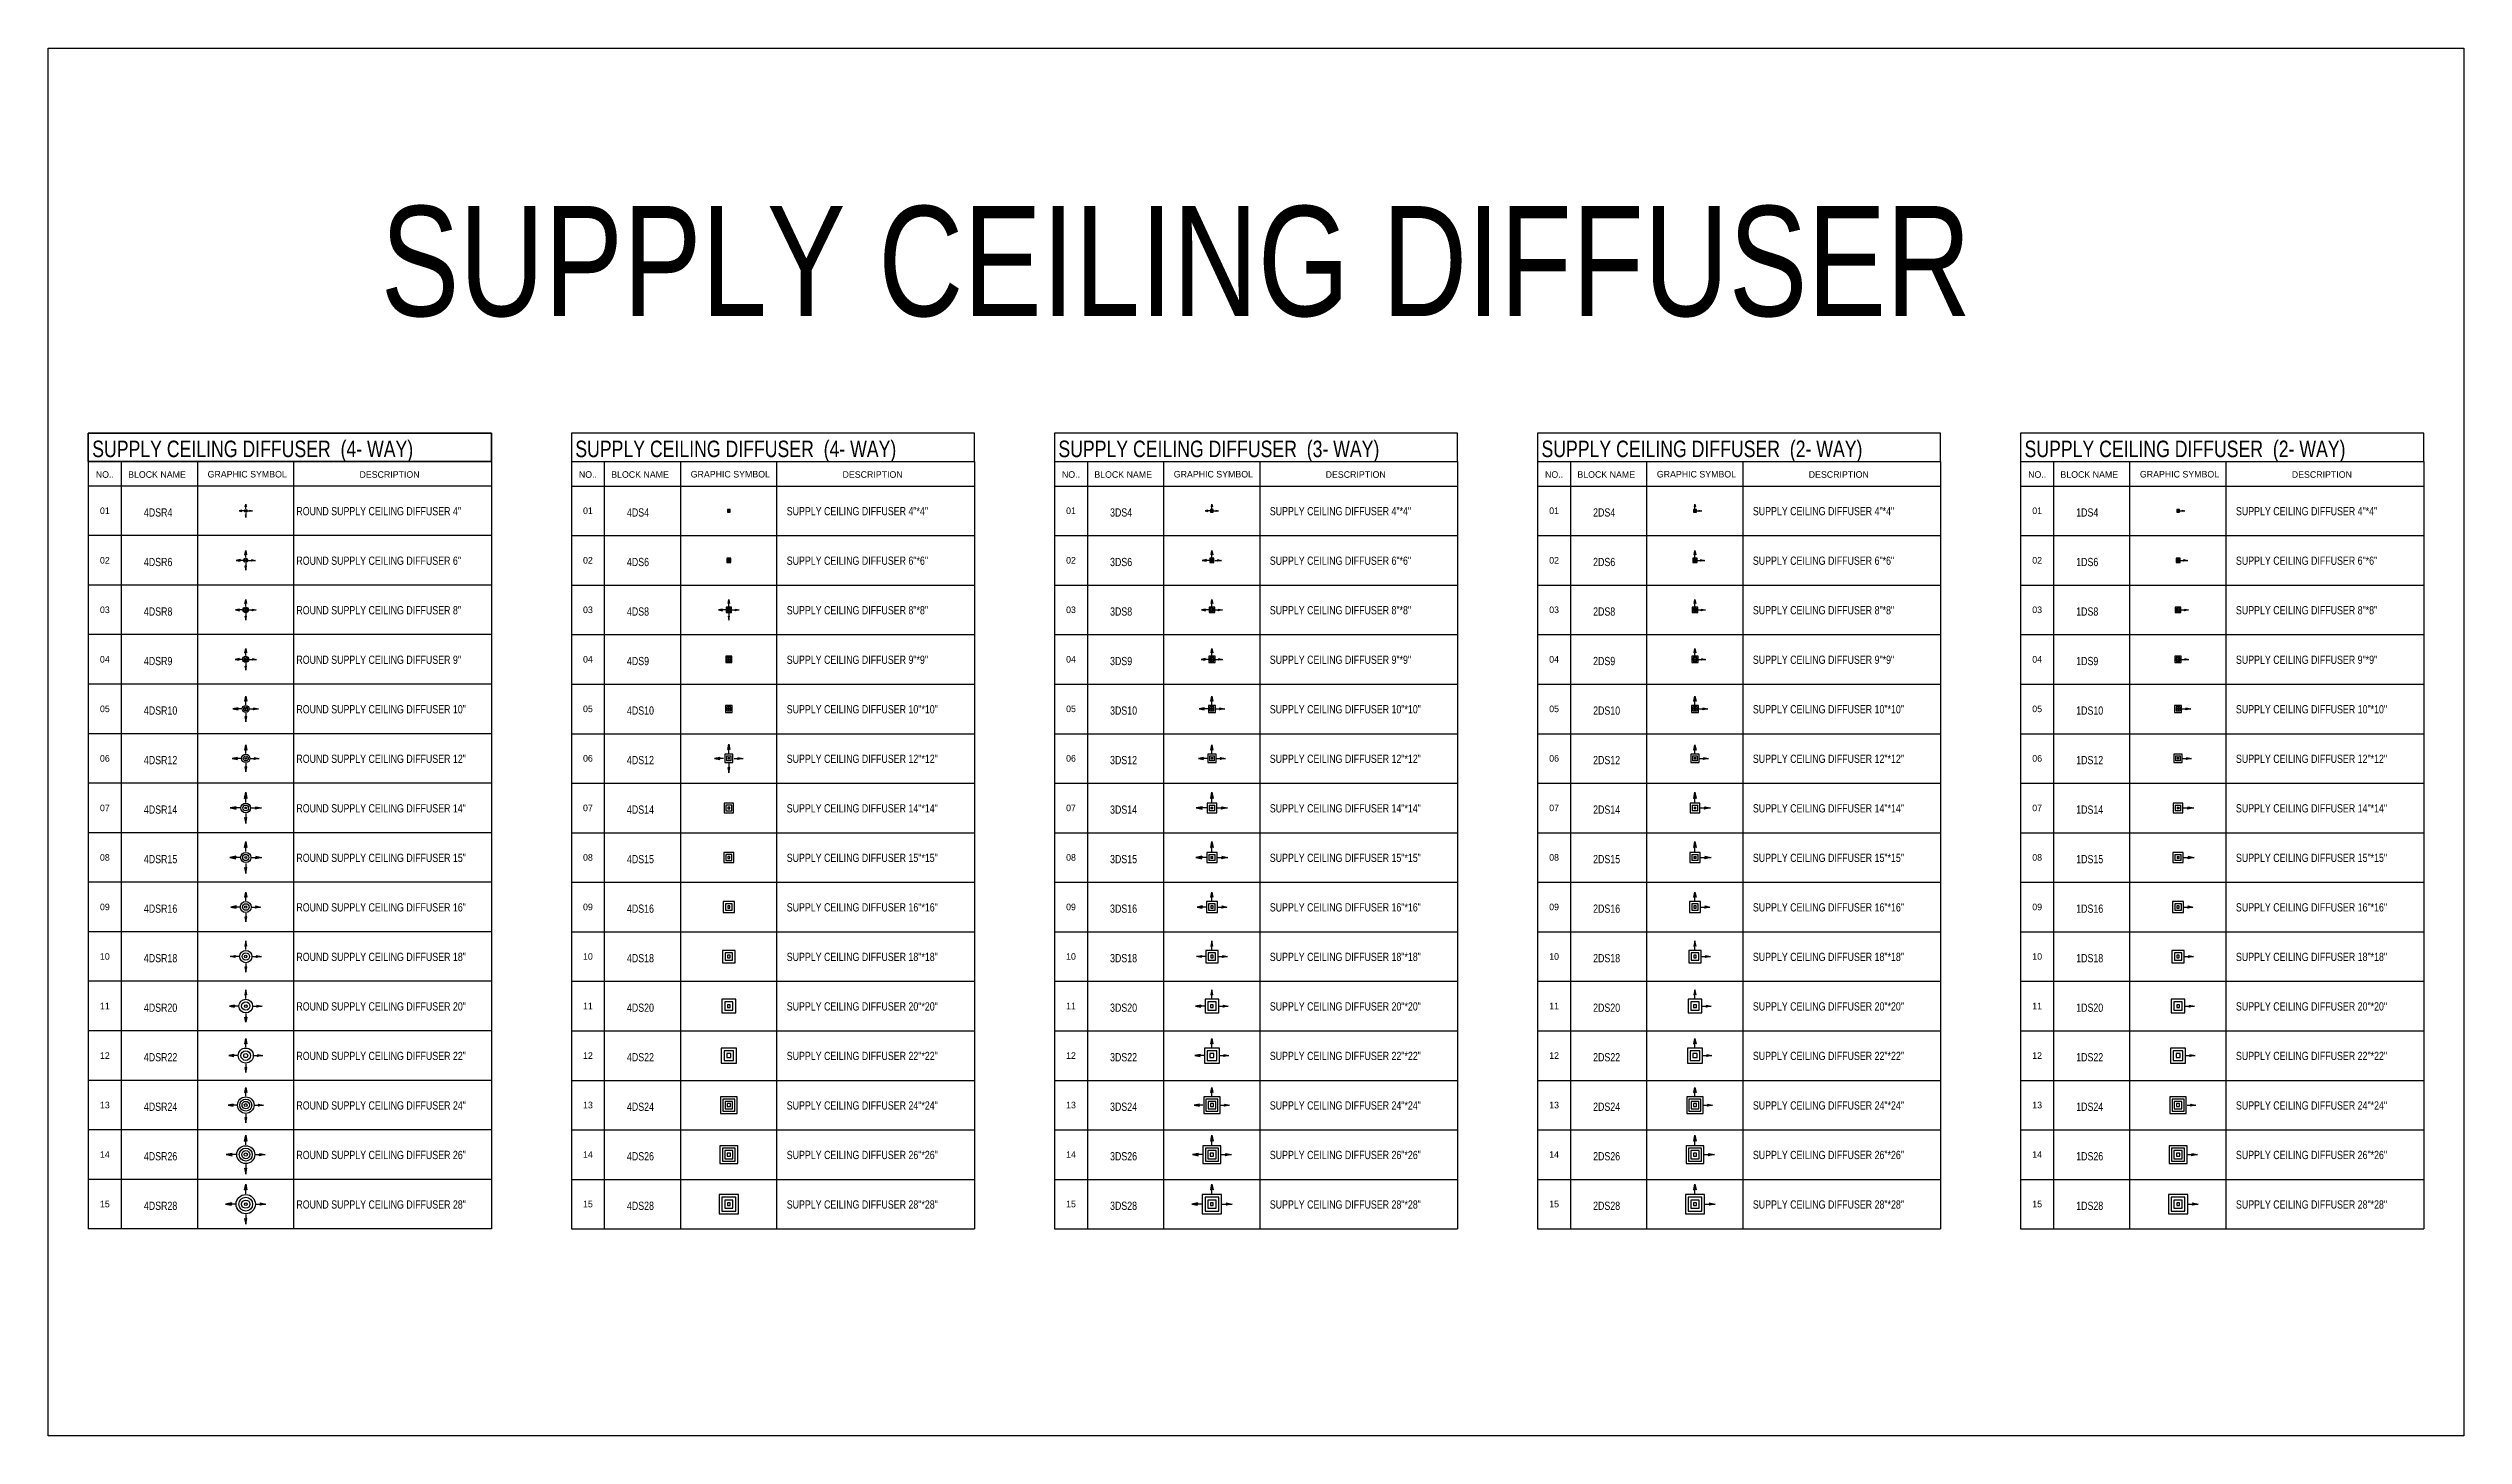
# Model space of a CAD drawing. Header units: millimetres. Extents: x 231894 to 495193, y 184583 to 303652.
# Drawn here: x 231894 to 319660, y 253222 to 303652 of the extents above; entities that cross this region are included whole.
import ezdxf
from ezdxf.enums import TextEntityAlignment as Align

# ---------------------------------------------------------------- set-up
doc = ezdxf.new("R2010")
doc.units = ezdxf.units.MM
doc.layers.get('0').update_dxf_attribs({"color": 254})
for name, color, linetype in [('40-REFERENCE-DRAWINGS-0-35', 40, 'Continuous'), ('MEQUIP', 2, 'Continuous'), ('SUPPLY GRILL', 13, 'Continuous')]:
    doc.layers.add(name, color=color, linetype=linetype)
doc.styles.add('STENCIL', font='stencil.shx')
doc.styles.add('style2', font='stencil.shx')

msp = doc.modelspace()

# ---------------------------------------------------------------- texts
at = {"layer": '40-REFERENCE-DRAWINGS-0-35', "lineweight": 35, "style": 'STENCIL', "width": 0.8}
msp.add_text('SUPPLY CEILING DIFFUSER', height=4000, dxfattribs=at).set_placement((243976, 293918))
at = {"layer": 'SUPPLY GRILL', "lineweight": 35, "style": 'STENCIL', "width": 0.8}
for s, p in [('SUPPLY CEILING DIFFUSER  (4- WAY)', (233490, 288791)), ('SUPPLY CEILING DIFFUSER  (4- WAY)', (251044, 288791)), ('SUPPLY CEILING DIFFUSER  (3- WAY)', (268597, 288791)), ('SUPPLY CEILING DIFFUSER  (2- WAY)', (286150, 288791)), ('SUPPLY CEILING DIFFUSER  (2- WAY)', (303703, 288791))]:
    msp.add_text(s, height=600, dxfattribs=at).set_placement(p)
at = {"layer": 'SUPPLY GRILL', "lineweight": 35, "style": 'STENCIL'}
for s, height, p in [('NO..', 239.1, (233949, 288160)), ('BLOCK NAME', 239.1, (235843, 288160)), ('GRAPHIC SYMBOL', 239.06, (239122, 288171)), ('DESCRIPTION', 239.06, (244294, 288160)), ('NO..', 239.1, (251502, 288160)), ('BLOCK NAME', 239.1, (253396, 288160)), ('GRAPHIC SYMBOL', 239.06, (256676, 288171)), ('DESCRIPTION', 239.06, (261847, 288160)), ('NO..', 239.1, (269055, 288160)), ('BLOCK NAME', 239.1, (270950, 288160)), ('GRAPHIC SYMBOL', 239.06, (274229, 288171)), ('DESCRIPTION', 239.06, (279400, 288160)), ('NO..', 239.1, (286609, 288160)), ('BLOCK NAME', 239.1, (288503, 288160)), ('GRAPHIC SYMBOL', 239.06, (291782, 288171)), ('DESCRIPTION', 239.06, (296954, 288160)), ('NO..', 239.1, (304162, 288160)), ('BLOCK NAME', 239.1, (306056, 288160)), ('GRAPHIC SYMBOL', 239.06, (309335, 288171)), ('DESCRIPTION', 239.06, (314507, 288160))]:
    msp.add_text(s, height=height, dxfattribs=at).set_placement(p, align=Align.MIDDLE)
at = {"layer": 'SUPPLY GRILL', "color": 4, "style": 'STENCIL'}
for s, p in [('01', (233949, 286842)), ('01', (251502, 286842)), ('01', (269055, 286842)), ('01', (286609, 286842)), ('01', (304162, 286842)), ('02', (233949, 285042)), ('02', (251502, 285042)), ('02', (269055, 285042)), ('02', (286609, 285042)), ('02', (304162, 285042)), ('03', (233949, 283242)), ('03', (251502, 283242)), ('03', (269055, 283242)), ('03', (286609, 283242)), ('03', (304162, 283242)), ('04', (233949, 281442)), ('04', (251502, 281442)), ('04', (269055, 281442)), ('04', (286609, 281442)), ('04', (304162, 281442)), ('05', (233949, 279642)), ('05', (251502, 279642)), ('05', (269055, 279642)), ('05', (286609, 279642)), ('05', (304162, 279642)), ('06', (233949, 277842)), ('06', (251502, 277842)), ('06', (269055, 277842)), ('06', (286609, 277842)), ('06', (304162, 277842)), ('07', (233949, 276042)), ('07', (251502, 276042)), ('07', (269055, 276042)), ('07', (286609, 276042)), ('07', (304162, 276042)), ('08', (233949, 274242)), ('08', (251502, 274242)), ('08', (269055, 274242)), ('08', (286609, 274242)), ('08', (304162, 274242)), ('09', (233949, 272442)), ('09', (251502, 272442)), ('09', (269055, 272442)), ('09', (286609, 272442)), ('09', (304162, 272442)), ('10', (233949, 270642)), ('10', (251502, 270642)), ('10', (269055, 270642)), ('10', (286609, 270642)), ('10', (304162, 270642)), ('11', (233949, 268842)), ('11', (251502, 268842)), ('11', (269055, 268842)), ('11', (286609, 268842)), ('11', (304162, 268842)), ('12', (233949, 267042)), ('12', (251502, 267042)), ('12', (269055, 267042)), ('12', (286609, 267042)), ('12', (304162, 267042)), ('13', (233949, 265242)), ('13', (251502, 265242)), ('13', (269055, 265242)), ('13', (286609, 265242)), ('13', (304162, 265242)), ('14', (233949, 263442)), ('14', (251502, 263442)), ('14', (269055, 263442)), ('14', (286609, 263442)), ('14', (304162, 263442)), ('15', (233949, 261642)), ('15', (251502, 261642)), ('15', (269055, 261642)), ('15', (286609, 261642)), ('15', (304162, 261642))]:
    msp.add_text(s, height=239.1, dxfattribs=at).set_placement(p, align=Align.MIDDLE)
at = {"layer": 'SUPPLY GRILL', "color": 4, "style": 'style2', "width": 0.8}
for s, p in [('4DSR4', (235367, 286630)), ('ROUND SUPPLY CEILING DIFFUSER 4"', (240908, 286677)), ('4DS4', (252920, 286630)), ('SUPPLY CEILING DIFFUSER 4"*4"', (258726, 286677)), ('3DS4', (270474, 286630)), ('SUPPLY CEILING DIFFUSER 4"*4"', (276279, 286677)), ('2DS4', (288027, 286630)), ('SUPPLY CEILING DIFFUSER 4"*4"', (293832, 286677)), ('1DS4', (305580, 286630)), ('SUPPLY CEILING DIFFUSER 4"*4"', (311385, 286677)), ('4DSR6', (235367, 284830)), ('ROUND SUPPLY CEILING DIFFUSER 6"', (240908, 284877)), ('4DS6', (252920, 284830)), ('SUPPLY CEILING DIFFUSER 6"*6" ', (258726, 284877)), ('3DS6', (270474, 284830)), ('SUPPLY CEILING DIFFUSER 6"*6" ', (276279, 284877)), ('2DS6', (288027, 284830)), ('SUPPLY CEILING DIFFUSER 6"*6" ', (293832, 284877)), ('1DS6', (305580, 284830)), ('SUPPLY CEILING DIFFUSER 6"*6" ', (311385, 284877)), ('4DSR8', (235367, 283030)), ('ROUND SUPPLY CEILING DIFFUSER 8"', (240908, 283077)), ('4DS8', (252920, 283030)), ('SUPPLY CEILING DIFFUSER 8"*8"', (258726, 283077)), ('3DS8', (270474, 283030)), ('SUPPLY CEILING DIFFUSER 8"*8"', (276279, 283077)), ('2DS8', (288027, 283030)), ('SUPPLY CEILING DIFFUSER 8"*8"', (293832, 283077)), ('1DS8', (305580, 283030)), ('SUPPLY CEILING DIFFUSER 8"*8"', (311385, 283077)), ('4DSR9', (235367, 281230)), ('ROUND SUPPLY CEILING DIFFUSER 9"', (240908, 281277)), ('4DS9', (252920, 281230)), ('SUPPLY CEILING DIFFUSER 9"*9"', (258726, 281277)), ('3DS9', (270474, 281230)), ('SUPPLY CEILING DIFFUSER 9"*9"', (276279, 281277)), ('2DS9', (288027, 281230)), ('SUPPLY CEILING DIFFUSER 9"*9"', (293832, 281277)), ('1DS9', (305580, 281230)), ('SUPPLY CEILING DIFFUSER 9"*9"', (311385, 281277)), ('4DSR10', (235367, 279430)), ('ROUND SUPPLY CEILING DIFFUSER 10"', (240908, 279477)), ('4DS10', (252920, 279430)), ('SUPPLY CEILING DIFFUSER 10"*10"', (258726, 279477)), ('3DS10', (270474, 279430)), ('SUPPLY CEILING DIFFUSER 10"*10"', (276279, 279477)), ('2DS10', (288027, 279430)), ('SUPPLY CEILING DIFFUSER 10"*10"', (293832, 279477)), ('1DS10', (305580, 279430)), ('SUPPLY CEILING DIFFUSER 10"*10"', (311385, 279477)), ('4DSR12', (235367, 277630)), ('ROUND SUPPLY CEILING DIFFUSER 12"', (240908, 277677)), ('4DS12', (252920, 277630)), ('SUPPLY CEILING DIFFUSER 12"*12"', (258726, 277677)), ('3DS12', (270474, 277630)), ('SUPPLY CEILING DIFFUSER 12"*12"', (276279, 277677)), ('2DS12', (288027, 277630)), ('SUPPLY CEILING DIFFUSER 12"*12"', (293832, 277677)), ('1DS12', (305580, 277630)), ('SUPPLY CEILING DIFFUSER 12"*12"', (311385, 277677)), ('4DSR14', (235367, 275830)), ('ROUND SUPPLY CEILING DIFFUSER 14"', (240908, 275877)), ('4DS14', (252920, 275830)), ('SUPPLY CEILING DIFFUSER 14"*14"', (258726, 275877)), ('3DS14', (270474, 275830)), ('SUPPLY CEILING DIFFUSER 14"*14"', (276279, 275877)), ('2DS14', (288027, 275830)), ('SUPPLY CEILING DIFFUSER 14"*14"', (293832, 275877)), ('1DS14', (305580, 275830)), ('SUPPLY CEILING DIFFUSER 14"*14"', (311385, 275877)), ('4DSR15', (235367, 274030)), ('ROUND SUPPLY CEILING DIFFUSER 15"', (240908, 274077)), ('4DS15', (252920, 274030)), ('SUPPLY CEILING DIFFUSER 15"*15"', (258726, 274077)), ('3DS15', (270474, 274030)), ('SUPPLY CEILING DIFFUSER 15"*15"', (276279, 274077)), ('2DS15', (288027, 274030)), ('SUPPLY CEILING DIFFUSER 15"*15"', (293832, 274077)), ('1DS15', (305580, 274030)), ('SUPPLY CEILING DIFFUSER 15"*15"', (311385, 274077)), ('4DSR16', (235367, 272230)), ('ROUND SUPPLY CEILING DIFFUSER 16"', (240908, 272277)), ('4DS16', (252920, 272230)), ('SUPPLY CEILING DIFFUSER 16"*16"', (258726, 272277)), ('3DS16', (270474, 272230)), ('SUPPLY CEILING DIFFUSER 16"*16"', (276279, 272277)), ('2DS16', (288027, 272230)), ('SUPPLY CEILING DIFFUSER 16"*16"', (293832, 272277)), ('1DS16', (305580, 272230)), ('SUPPLY CEILING DIFFUSER 16"*16"', (311385, 272277)), ('4DSR18', (235367, 270430)), ('ROUND SUPPLY CEILING DIFFUSER 18"', (240908, 270477)), ('4DS18', (252920, 270430)), ('SUPPLY CEILING DIFFUSER 18"*18"', (258726, 270477)), ('3DS18', (270474, 270430)), ('SUPPLY CEILING DIFFUSER 18"*18"', (276279, 270477)), ('2DS18', (288027, 270430)), ('SUPPLY CEILING DIFFUSER 18"*18"', (293832, 270477)), ('1DS18', (305580, 270430)), ('SUPPLY CEILING DIFFUSER 18"*18"', (311385, 270477)), ('4DSR20', (235367, 268630)), ('ROUND SUPPLY CEILING DIFFUSER 20"', (240908, 268677)), ('4DS20', (252920, 268630)), ('SUPPLY CEILING DIFFUSER 20"*20"', (258726, 268677)), ('3DS20', (270474, 268630)), ('SUPPLY CEILING DIFFUSER 20"*20"', (276279, 268677)), ('2DS20', (288027, 268630)), ('SUPPLY CEILING DIFFUSER 20"*20"', (293832, 268677)), ('1DS20', (305580, 268630)), ('SUPPLY CEILING DIFFUSER 20"*20"', (311385, 268677)), ('4DSR22', (235367, 266830)), ('ROUND SUPPLY CEILING DIFFUSER 22"', (240908, 266877)), ('4DS22', (252920, 266830)), ('SUPPLY CEILING DIFFUSER 22"*22"', (258726, 266877)), ('3DS22', (270474, 266830)), ('SUPPLY CEILING DIFFUSER 22"*22"', (276279, 266877)), ('2DS22', (288027, 266830)), ('SUPPLY CEILING DIFFUSER 22"*22"', (293832, 266877)), ('1DS22', (305580, 266830)), ('SUPPLY CEILING DIFFUSER 22"*22"', (311385, 266877)), ('4DSR24', (235367, 265030)), ('ROUND SUPPLY CEILING DIFFUSER 24"', (240908, 265077)), ('4DS24', (252920, 265030)), ('SUPPLY CEILING DIFFUSER 24"*24"', (258726, 265077)), ('3DS24', (270474, 265030)), ('SUPPLY CEILING DIFFUSER 24"*24"', (276279, 265077)), ('2DS24', (288027, 265030)), ('SUPPLY CEILING DIFFUSER 24"*24"', (293832, 265077)), ('1DS24', (305580, 265030)), ('SUPPLY CEILING DIFFUSER 24"*24"', (311385, 265077)), ('4DSR26', (235367, 263230)), ('ROUND SUPPLY CEILING DIFFUSER 26"', (240908, 263277)), ('4DS26', (252920, 263230)), ('SUPPLY CEILING DIFFUSER 26"*26"', (258726, 263277)), ('3DS26', (270474, 263230)), ('SUPPLY CEILING DIFFUSER 26"*26"', (276279, 263277)), ('2DS26', (288027, 263230)), ('SUPPLY CEILING DIFFUSER 26"*26"', (293832, 263277)), ('1DS26', (305580, 263230)), ('SUPPLY CEILING DIFFUSER 26"*26"', (311385, 263277)), ('4DSR28', (235367, 261430)), ('ROUND SUPPLY CEILING DIFFUSER 28"', (240908, 261477)), ('4DS28', (252920, 261430)), ('SUPPLY CEILING DIFFUSER 28"*28"', (258726, 261477)), ('3DS28', (270474, 261430)), ('SUPPLY CEILING DIFFUSER 28"*28"', (276279, 261477)), ('2DS28', (288027, 261430)), ('SUPPLY CEILING DIFFUSER 28"*28"', (293832, 261477)), ('1DS28', (305580, 261430)), ('SUPPLY CEILING DIFFUSER 28"*28"', (311385, 261477))]:
    msp.add_text(s, height=300, dxfattribs=at).set_placement(p)

# ---------------------------------------------------------------- blocks, each defined once
blk = doc.blocks.new('4DS4')
at = {"color": 13}
for points in [[(-171, 0, 0, 21.4, 0), (-119, 0, 0, 0, 0), (-75, 0, 0, 0, 0)], [(0, 171, 0, 21.4, 0), (0, 119, 0, 0, 0), (0, 75, 0, 0, 0)], [(171, 0, 0, 21.4, 0), (119, 0, 0, 0, 0), (75, 0, 0, 0, 0)], [(0, -171, 0, 21.4, 0), (0, -119, 0, 0, 0), (0, -75, 0, 0, 0)]]:
    blk.add_lwpolyline(points, format="xyseb", dxfattribs=at)
at = {"color": 12}
blk.add_lwpolyline([(-50, -50), (50, -50), (50, 50), (-50, 50)], close=True, dxfattribs=at)
at = {"color": 13}
for points in [[(-30, -30), (30, -30), (30, 30), (-30, 30)], [(-10, -10), (10, -10), (10, 10), (-10, 10)]]:
    blk.add_lwpolyline(points, close=True, dxfattribs=at)
blk = doc.blocks.new('4DS6')
at = {"color": 13}
for points in [[(-245, 0, 0, 30.1, 0), (-172, 0, 0, 0, 0), (-110, 0, 0, 0, 0)], [(0, 245, 0, 30.1, 0), (0, 172, 0, 0, 0), (0, 110, 0, 0, 0)], [(245, 0, 0, 30.1, 0), (172, 0, 0, 0, 0), (110, 0, 0, 0, 0)], [(0, -245, 0, 30.1, 0), (0, -172, 0, 0, 0), (0, -110, 0, 0, 0)]]:
    blk.add_lwpolyline(points, format="xyseb", dxfattribs=at)
at = {"color": 12}
blk.add_lwpolyline([(-75, -75), (75, -75), (75, 75), (-75, 75)], close=True, dxfattribs=at)
at = {"color": 13}
for points in [[(-45, -45), (45, -45), (45, 45), (-45, 45)], [(-15, -15), (15, -15), (15, 15), (-15, 15)]]:
    blk.add_lwpolyline(points, close=True, dxfattribs=at)
blk = doc.blocks.new('4DS8')
at = {"color": 13}
for p, q in [((-228.125, 30), (-378.125, 0)), ((-125, 0), (-378.125, 0)), ((-378.125, 0), (-228.125, -30)), ((-228.125, 30), (-240.625, 0)), ((-228.125, -30), (-240.625, 0)), ((-30, 228.125), (0, 378.125)), ((-30, 228.125), (0, 240.625)), ((0, 125), (0, 378.125)), ((0, 378.125), (30, 228.125)), ((30, 228.125), (0, 240.625)), ((125, 0), (378.125, 0)), ((228.125, 30), (378.125, 0)), ((228.125, 30), (240.625, 0)), ((228.125, -30), (240.625, 0)), ((378.125, 0), (228.125, -30)), ((-30, -228.125), (0, -378.125)), ((-30, -228.125), (0, -240.625)), ((0, -125), (0, -378.125)), ((30, -228.125), (0, -240.625)), ((0, -378.125), (30, -228.125))]:
    blk.add_line(p, q, dxfattribs=at)
at = {"color": 12}
blk.add_lwpolyline([(-100, -100), (100, -100), (100, 100), (-100, 100)], close=True, dxfattribs=at)
at = {"color": 13}
for points in [[(-60, -60), (60, -60), (60, 60), (-60, 60)], [(-20, -20), (20, -20), (20, 20), (-20, 20)]]:
    blk.add_lwpolyline(points, close=True, dxfattribs=at)
for points in [[(-228.125, 30), (-240.625, 0), (-378.125, 0)], [(-228.125, -30), (-240.625, 0), (-378.125, 0)], [(-30, 228.125), (0, 240.625), (0, 378.125)], [(30, 228.125), (0, 240.625), (0, 378.125)], [(228.125, 30), (240.625, 0), (378.125, 0)], [(228.125, -30), (240.625, 0), (378.125, 0)], [(-30, -228.125), (0, -240.625), (0, -378.125)], [(30, -228.125), (0, -240.625), (0, -378.125)]]:
    blk.add_solid(points, dxfattribs=at)
blk = doc.blocks.new('4DS10')
at = {"color": 13}
for points in [[(-452, 0, 0, 64.1, 0), (-295, 0, 0, 0, 0), (-156, 0, 0, 0, 0)], [(0, 452, 0, 64.1, 0), (0, 295, 0, 0, 0), (0, 156, 0, 0, 0)], [(452, 0, 0, 64.1, 0), (295, 0, 0, 0, 0), (156, 0, 0, 0, 0)], [(0, -452, 0, 64.1, 0), (0, -295, 0, 0, 0), (0, -156, 0, 0, 0)]]:
    blk.add_lwpolyline(points, format="xyseb", dxfattribs=at)
at = {"color": 12}
blk.add_lwpolyline([(-125, -125), (125, -125), (125, 125), (-125, 125)], close=True, dxfattribs=at)
at = {"color": 13}
for points in [[(-75, -75), (75, -75), (75, 75), (-75, 75)], [(-25, -25), (25, -25), (25, 25), (-25, 25)]]:
    blk.add_lwpolyline(points, close=True, dxfattribs=at)
blk = doc.blocks.new('4DS12')
at = {"color": 13}
for p, q in [((-325, 40), (-525, 0)), ((-188, 0), (-525, 0)), ((-525, 0), (-325, -40)), ((-325, 40), (-342, 0)), ((-325, -40), (-342, 0)), ((-90, 90), (-90, -90)), ((-90, 90), (90, 90)), ((-40, 325), (0, 525)), ((-40, 325), (0, 342)), ((-30, 30), (-30, -30)), ((-30, 30), (30, 30)), ((0, 188), (0, 525)), ((0, 525), (40, 325)), ((40, 325), (0, 342)), ((30, -30), (30, 30)), ((90, -90), (90, 90)), ((188, 0), (525, 0)), ((325, 40), (525, 0)), ((325, 40), (342, 0)), ((325, -40), (342, 0)), ((525, 0), (325, -40)), ((90, -90), (-90, -90)), ((-40, -325), (0, -525)), ((-40, -325), (0, -342)), ((30, -30), (-30, -30)), ((0, -188), (0, -525)), ((40, -325), (0, -342)), ((0, -525), (40, -325))]:
    blk.add_line(p, q, dxfattribs=at)
at = {"color": 12}
blk.add_lwpolyline([(-150, -150), (150, -150), (150, 150), (-150, 150)], close=True, dxfattribs=at)
at = {"color": 13}
for points in [[(-325, 40), (-342, 0), (-525, 0)], [(-325, -40), (-342, 0), (-525, 0)], [(-40, 325), (0, 342), (0, 525)], [(40, 325), (0, 342), (0, 525)], [(325, 40), (342, 0), (525, 0)], [(325, -40), (342, 0), (525, 0)], [(-40, -325), (0, -342), (0, -525)], [(40, -325), (0, -342), (0, -525)]]:
    blk.add_solid(points, dxfattribs=at)
blk = doc.blocks.new('4DS16')
at = {"color": 13}
for points in [[(-657, 0, 0, 89.8, 0), (-438, 0, 0, 0, 0), (-244, 0, 0, 0, 0)], [(0, 657, 0, 89.8, 0), (0, 438, 0, 0, 0), (0, 244, 0, 0, 0)], [(657, 0, 0, 89.8, 0), (438, 0, 0, 0, 0), (244, 0, 0, 0, 0)], [(0, -657, 0, 89.8, 0), (0, -438, 0, 0, 0), (0, -244, 0, 0, 0)]]:
    blk.add_lwpolyline(points, format="xyseb", dxfattribs=at)
at = {"color": 12}
blk.add_lwpolyline([(-200, -200), (200, -200), (200, 200), (-200, 200)], close=True, dxfattribs=at)
at = {"color": 13}
for points in [[(-120, -120), (120, -120), (120, 120), (-120, 120)], [(-40, -40), (40, -40), (40, 40), (-40, 40)]]:
    blk.add_lwpolyline(points, close=True, dxfattribs=at)
blk = doc.blocks.new('4DS18')
at = {"color": 13}
for points in [[(-682, 0, 0, 89.8, 0), (-463, 0, 0, 0, 0), (-269, 0, 0, 0, 0)], [(0, 682, 0, 89.8, 0), (0, 463, 0, 0, 0), (0, 269, 0, 0, 0)], [(682, 0, 0, 89.8, 0), (463, 0, 0, 0, 0), (269, 0, 0, 0, 0)], [(0, -682, 0, 89.8, 0), (0, -463, 0, 0, 0), (0, -269, 0, 0, 0)]]:
    blk.add_lwpolyline(points, format="xyseb", dxfattribs=at)
at = {"color": 12}
blk.add_lwpolyline([(-225, -225), (225, -225), (225, 225), (-225, 225)], close=True, dxfattribs=at)
at = {"color": 13}
for points in [[(-135, -135), (135, -135), (135, 135), (-135, 135)], [(-45, -45), (45, -45), (45, 45), (-45, 45)]]:
    blk.add_lwpolyline(points, close=True, dxfattribs=at)
blk = doc.blocks.new('4DS20')
at = {"color": 13}
for points in [[(-784, 0, 0, 105, 0), (-528, 0, 0, 0, 0), (-301, 0, 0, 0, 0)], [(0, 784, 0, 105, 0), (0, 528, 0, 0, 0), (0, 301, 0, 0, 0)], [(784, 0, 0, 105, 0), (528, 0, 0, 0, 0), (301, 0, 0, 0, 0)], [(0, -784, 0, 105, 0), (0, -528, 0, 0, 0), (0, -301, 0, 0, 0)]]:
    blk.add_lwpolyline(points, format="xyseb", dxfattribs=at)
at = {"color": 12}
blk.add_lwpolyline([(-250, -250), (250, -250), (250, 250), (-250, 250)], close=True, dxfattribs=at)
at = {"color": 13}
for points in [[(-150, -150), (150, -150), (150, 150), (-150, 150)], [(-50, -50), (50, -50), (50, 50), (-50, 50)]]:
    blk.add_lwpolyline(points, close=True, dxfattribs=at)
blk = doc.blocks.new('4DS22')
at = {"color": 13}
for points in [[(0, 875, 0, 118, 0), (0, 588, 0, 0, 0), (0, 332, 0, 0, 0)], [(-875, 0, 0, 118, 0), (-588, 0, 0, 0, 0), (-332, 0, 0, 0, 0)], [(875, 0, 0, 118, 0), (588, 0, 0, 0, 0), (332, 0, 0, 0, 0)], [(0, -875, 0, 118, 0), (0, -588, 0, 0, 0), (0, -332, 0, 0, 0)]]:
    blk.add_lwpolyline(points, format="xyseb", dxfattribs=at)
at = {"color": 12}
blk.add_lwpolyline([(-275, -275), (275, -275), (275, 275), (-275, 275)], close=True, dxfattribs=at)
at = {"color": 13}
for points in [[(-175, -175), (175, -175), (175, 175), (-175, 175)], [(-75, -75), (75, -75), (75, 75), (-75, 75)]]:
    blk.add_lwpolyline(points, close=True, dxfattribs=at)
blk = doc.blocks.new('4DS24')
at = {"layer": 'SUPPLY GRILL', "color": 13}
for points in [[(0, 967, 0, 131, 0), (0, 648, 0, 0, 0), (0, 364, 0, 0, 0)], [(-967, 0, 0, 131, 0), (-648, 0, 0, 0, 0), (-364, 0, 0, 0, 0)], [(967, 0, 0, 131, 0), (648, 0, 0, 0, 0), (364, 0, 0, 0, 0)], [(0, -967, 0, 131, 0), (0, -648, 0, 0, 0), (0, -364, 0, 0, 0)]]:
    blk.add_lwpolyline(points, format="xyseb", dxfattribs=at)
at = {"layer": 'SUPPLY GRILL', "color": 12}
blk.add_lwpolyline([(-300, -300), (300, -300), (300, 300), (-300, 300)], close=True, dxfattribs=at)
at = {"layer": 'SUPPLY GRILL', "color": 13}
for points in [[(-218, -218), (218, -218), (218, 218), (-218, 218)], [(-136, -136), (136, -136), (136, 136), (-136, 136)], [(-55, -55), (55, -55), (55, 55), (-55, 55)]]:
    blk.add_lwpolyline(points, close=True, dxfattribs=at)
blk = doc.blocks.new('4DS26')
at = {"layer": 'SUPPLY GRILL', "color": 13}
for points in [[(0, 992, 0, 131, 0), (0, 673, 0, 0, 0), (0, 389, 0, 0, 0)], [(-992, 0, 0, 131, 0), (-673, 0, 0, 0, 0), (-389, 0, 0, 0, 0)], [(992, 0, 0, 131, 0), (673, 0, 0, 0, 0), (389, 0, 0, 0, 0)], [(0, -992, 0, 131, 0), (0, -673, 0, 0, 0), (0, -389, 0, 0, 0)]]:
    blk.add_lwpolyline(points, format="xyseb", dxfattribs=at)
at = {"layer": 'SUPPLY GRILL', "color": 12}
blk.add_lwpolyline([(-325, -325), (325, -325), (325, 325), (-325, 325)], close=True, dxfattribs=at)
at = {"layer": 'SUPPLY GRILL', "color": 13}
for points in [[(-236, -236), (236, -236), (236, 236), (-236, 236)], [(-148, -148), (148, -148), (148, 148), (-148, 148)], [(-59, -59), (59, -59), (59, 59), (-59, 59)]]:
    blk.add_lwpolyline(points, close=True, dxfattribs=at)
blk = doc.blocks.new('4DS28')
at = {"layer": 'SUPPLY GRILL', "color": 13}
for points in [[(0, 950, 0, 118, 0), (0, 663, 0, 0, 0), (0, 407, 0, 0, 0)], [(-950, 0, 0, 118, 0), (-663, 0, 0, 0, 0), (-407, 0, 0, 0, 0)], [(950, 0, 0, 118, 0), (663, 0, 0, 0, 0), (407, 0, 0, 0, 0)], [(0, -950, 0, 118, 0), (0, -663, 0, 0, 0), (0, -407, 0, 0, 0)]]:
    blk.add_lwpolyline(points, format="xyseb", dxfattribs=at)
at = {"layer": 'SUPPLY GRILL', "color": 12}
blk.add_lwpolyline([(-350, -350), (350, -350), (350, 350), (-350, 350)], close=True, dxfattribs=at)
at = {"layer": 'SUPPLY GRILL', "color": 13}
for points in [[(-250, -250), (250, -250), (250, 250), (-250, 250)], [(-150, -150), (150, -150), (150, 150), (-150, 150)], [(-50, -50), (50, -50), (50, 50), (-50, 50)]]:
    blk.add_lwpolyline(points, close=True, dxfattribs=at)
blk = doc.blocks.new('4DS9')
at = {"color": 13}
for points in [[(-283, 0, 0, 30.1, 0), (-210, 0, 0, 0, 0), (-148, 0, 0, 0, 0)], [(0, 283, 0, 30.1, 0), (0, 210, 0, 0, 0), (0, 148, 0, 0, 0)], [(283, 0, 0, 30.1, 0), (210, 0, 0, 0, 0), (148, 0, 0, 0, 0)], [(0, -283, 0, 30.1, 0), (0, -210, 0, 0, 0), (0, -148, 0, 0, 0)]]:
    blk.add_lwpolyline(points, format="xyseb", dxfattribs=at)
at = {"color": 12}
blk.add_lwpolyline([(-112, -112), (112, -112), (112, 112), (-112, 112)], close=True, dxfattribs=at)
at = {"color": 13}
for points in [[(-68, -68), (68, -68), (68, 68), (-68, 68)], [(-22, -22), (22, -22), (22, 22), (-22, 22)]]:
    blk.add_lwpolyline(points, close=True, dxfattribs=at)
blk = doc.blocks.new('4DS15')
at = {"color": 13}
for points in [[(-677, 0, 0, 96.2, 0), (-443, 0, 0, 0, 0), (-234, 0, 0, 0, 0)], [(0, 677, 0, 96.2, 0), (0, 443, 0, 0, 0), (0, 234, 0, 0, 0)], [(677, 0, 0, 96.2, 0), (443, 0, 0, 0, 0), (234, 0, 0, 0, 0)], [(0, -677, 0, 96.2, 0), (0, -443, 0, 0, 0), (0, -234, 0, 0, 0)]]:
    blk.add_lwpolyline(points, format="xyseb", dxfattribs=at)
at = {"color": 12}
blk.add_lwpolyline([(-187, -187), (187, -187), (187, 187), (-187, 187)], close=True, dxfattribs=at)
at = {"color": 13}
for points in [[(-112, -112), (112, -112), (112, 112), (-112, 112)], [(-37, -37), (37, -37), (37, 37), (-37, 37)]]:
    blk.add_lwpolyline(points, close=True, dxfattribs=at)
blk = doc.blocks.new('4DS14')
at = {"color": 13}
for points in [[(-632, 0, 0, 89.8, 0), (-413, 0, 0, 0, 0), (-219, 0, 0, 0, 0)], [(0, 632, 0, 89.8, 0), (0, 413, 0, 0, 0), (0, 219, 0, 0, 0)], [(632, 0, 0, 89.8, 0), (413, 0, 0, 0, 0), (219, 0, 0, 0, 0)], [(0, -632, 0, 89.8, 0), (0, -413, 0, 0, 0), (0, -219, 0, 0, 0)]]:
    blk.add_lwpolyline(points, format="xyseb", dxfattribs=at)
at = {"color": 12}
blk.add_lwpolyline([(-175, -175), (175, -175), (175, 175), (-175, 175)], close=True, dxfattribs=at)
at = {"color": 13}
for points in [[(-105, -105), (105, -105), (105, 105), (-105, 105)], [(-35, -35), (35, -35), (35, 35), (-35, 35)]]:
    blk.add_lwpolyline(points, close=True, dxfattribs=at)
blk = doc.blocks.new('3DS4')
at = {"color": 13}
for p, q in [((-144, 20), (-244, 0)), ((-75, 0), (-244, 0)), ((-244, 0), (-144, -20)), ((-144, 20), (-152, 0)), ((-144, -20), (-152, 0)), ((-20, 144), (0, 244)), ((-20, 144), (0, 152)), ((0, 75), (0, 244)), ((0, 244), (20, 144)), ((20, 144), (0, 152)), ((75, 0), (244, 0)), ((144, 20), (244, 0)), ((144, 20), (152, 0)), ((144, -20), (152, 0)), ((244, 0), (144, -20))]:
    blk.add_line(p, q, dxfattribs=at)
at = {"color": 12}
blk.add_lwpolyline([(-50, -50), (50, -50), (50, 50), (-50, 50)], close=True, dxfattribs=at)
at = {"color": 13}
for points in [[(-30, -30), (30, -30), (30, 30), (-30, 30)], [(-10, -10), (10, -10), (10, 10), (-10, 10)]]:
    blk.add_lwpolyline(points, close=True, dxfattribs=at)
for points in [[(-144, 20), (-152, 0), (-244, 0)], [(-144, -20), (-152, 0), (-244, 0)], [(-20, 144), (0, 152), (0, 244)], [(20, 144), (0, 152), (0, 244)], [(144, 20), (152, 0), (244, 0)], [(144, -20), (152, 0), (244, 0)]]:
    blk.add_solid(points, dxfattribs=at)
blk = doc.blocks.new('3DS6')
at = {"color": 13}
for p, q in [((-203.125, 30), (-353.125, 0)), ((-100, 0), (-353.125, 0)), ((-353.125, 0), (-203.125, -30)), ((-203.125, 30), (-215.625, 0)), ((-203.125, -30), (-215.625, 0)), ((-30, 203.125), (0, 353.125)), ((-30, 203.125), (0, 215.625)), ((0, 100), (0, 353.125)), ((0, 353.125), (30, 203.125)), ((30, 203.125), (0, 215.625)), ((100, 0), (353.125, 0)), ((203.125, 30), (353.125, 0)), ((203.125, 30), (215.625, 0)), ((203.125, -30), (215.625, 0)), ((353.125, 0), (203.125, -30))]:
    blk.add_line(p, q, dxfattribs=at)
at = {"color": 12}
blk.add_lwpolyline([(-75, -75), (75, -75), (75, 75), (-75, 75)], close=True, dxfattribs=at)
at = {"color": 13}
for points in [[(-45, -45), (45, -45), (45, 45), (-45, 45)], [(-15, -15), (15, -15), (15, 15), (-15, 15)]]:
    blk.add_lwpolyline(points, close=True, dxfattribs=at)
for points in [[(-203.125, 30), (-215.625, 0), (-353.125, 0)], [(-203.125, -30), (-215.625, 0), (-353.125, 0)], [(-30, 203.125), (0, 215.625), (0, 353.125)], [(30, 203.125), (0, 215.625), (0, 353.125)], [(203.125, 30), (215.625, 0), (353.125, 0)], [(203.125, -30), (215.625, 0), (353.125, 0)]]:
    blk.add_solid(points, dxfattribs=at)
blk = doc.blocks.new('3DS8')
at = {"color": 13}
for p, q in [((-228.125, 30), (-378.125, 0)), ((-125, 0), (-378.125, 0)), ((-378.125, 0), (-228.125, -30)), ((-228.125, 30), (-240.625, 0)), ((-228.125, -30), (-240.625, 0)), ((-30, 228.125), (0, 378.125)), ((-30, 228.125), (0, 240.625)), ((0, 125), (0, 378.125)), ((0, 378.125), (30, 228.125)), ((30, 228.125), (0, 240.625)), ((125, 0), (378.125, 0)), ((228.125, 30), (378.125, 0)), ((228.125, 30), (240.625, 0)), ((228.125, -30), (240.625, 0)), ((378.125, 0), (228.125, -30))]:
    blk.add_line(p, q, dxfattribs=at)
at = {"color": 12}
blk.add_lwpolyline([(-100, -100), (100, -100), (100, 100), (-100, 100)], close=True, dxfattribs=at)
at = {"color": 13}
for points in [[(-60, -60), (60, -60), (60, 60), (-60, 60)], [(-20, -20), (20, -20), (20, 20), (-20, 20)]]:
    blk.add_lwpolyline(points, close=True, dxfattribs=at)
for points in [[(-228.125, 30), (-240.625, 0), (-378.125, 0)], [(-228.125, -30), (-240.625, 0), (-378.125, 0)], [(-30, 228.125), (0, 240.625), (0, 378.125)], [(30, 228.125), (0, 240.625), (0, 378.125)], [(228.125, 30), (240.625, 0), (378.125, 0)], [(228.125, -30), (240.625, 0), (378.125, 0)]]:
    blk.add_solid(points, dxfattribs=at)
blk = doc.blocks.new('3DS9')
at = {"color": 13}
for p, q in [((-240.625, 30), (-390.625, 0)), ((-137.5, 0), (-390.625, 0)), ((-390.625, 0), (-240.625, -30)), ((-240.625, 30), (-253.125, 0)), ((-240.625, -30), (-253.125, 0)), ((-30, 240.625), (0, 390.625)), ((-30, 240.625), (0, 253.125)), ((0, 137.5), (0, 390.625)), ((0, 390.625), (30, 240.625)), ((30, 240.625), (0, 253.125)), ((137.5, 0), (390.625, 0)), ((240.625, 30), (390.625, 0)), ((240.625, 30), (253.125, 0)), ((240.625, -30), (253.125, 0)), ((390.625, 0), (240.625, -30))]:
    blk.add_line(p, q, dxfattribs=at)
at = {"color": 12}
blk.add_lwpolyline([(-112.5, -112.5), (112.5, -112.5), (112.5, 112.5), (-112.5, 112.5)], close=True, dxfattribs=at)
at = {"color": 13}
for points in [[(-67.5, -67.5), (67.5, -67.5), (67.5, 67.5), (-67.5, 67.5)], [(-22.5, -22.5), (22.5, -22.5), (22.5, 22.5), (-22.5, 22.5)]]:
    blk.add_lwpolyline(points, close=True, dxfattribs=at)
for points in [[(-240.625, 30), (-253.125, 0), (-390.625, 0)], [(-240.625, -30), (-253.125, 0), (-390.625, 0)], [(-30, 240.625), (0, 253.125), (0, 390.625)], [(30, 240.625), (0, 253.125), (0, 390.625)], [(240.625, 30), (253.125, 0), (390.625, 0)], [(240.625, -30), (253.125, 0), (390.625, 0)]]:
    blk.add_solid(points, dxfattribs=at)
blk = doc.blocks.new('3DS10')
at = {"color": 13}
for p, q in [((-278.90625, 37.5), (-466.40625, 0)), ((-150, 0), (-466.40625, 0)), ((-466.40625, 0), (-278.90625, -37.5)), ((-278.90625, 37.5), (-294.53125, 0)), ((-278.90625, -37.5), (-294.53125, 0)), ((-37.5, 278.90625), (0, 466.40625)), ((-37.5, 278.90625), (0, 294.53125)), ((0, 150), (0, 466.40625)), ((0, 466.40625), (37.5, 278.90625)), ((37.5, 278.90625), (0, 294.53125)), ((150, 0), (466.40625, 0)), ((278.90625, 37.5), (466.40625, 0)), ((278.90625, 37.5), (294.53125, 0)), ((278.90625, -37.5), (294.53125, 0)), ((466.40625, 0), (278.90625, -37.5))]:
    blk.add_line(p, q, dxfattribs=at)
at = {"color": 12}
blk.add_lwpolyline([(-125, -125), (125, -125), (125, 125), (-125, 125)], close=True, dxfattribs=at)
at = {"color": 13}
for points in [[(-75, -75), (75, -75), (75, 75), (-75, 75)], [(-25, -25), (25, -25), (25, 25), (-25, 25)]]:
    blk.add_lwpolyline(points, close=True, dxfattribs=at)
for points in [[(-278.90625, 37.5), (-294.53125, 0), (-466.40625, 0)], [(-278.90625, -37.5), (-294.53125, 0), (-466.40625, 0)], [(-37.5, 278.90625), (0, 294.53125), (0, 466.40625)], [(37.5, 278.90625), (0, 294.53125), (0, 466.40625)], [(278.90625, 37.5), (294.53125, 0), (466.40625, 0)], [(278.90625, -37.5), (294.53125, 0), (466.40625, 0)]]:
    blk.add_solid(points, dxfattribs=at)
blk = doc.blocks.new('3DS12')
at = {"color": 13}
for p, q in [((-303.90625, 37.5), (-491.40625, 0)), ((-175, 0), (-491.40625, 0)), ((-491.40625, 0), (-303.90625, -37.5)), ((-303.90625, 37.5), (-319.53125, 0)), ((-303.90625, -37.5), (-319.53125, 0)), ((-90, 90), (-90, -90)), ((-90, 90), (90, 90)), ((-37.5, 303.90625), (0, 491.40625)), ((-37.5, 303.90625), (0, 319.53125)), ((-30, 30), (-30, -30)), ((-30, 30), (30, 30)), ((0, 175), (0, 491.40625)), ((0, 491.40625), (37.5, 303.90625)), ((37.5, 303.90625), (0, 319.53125)), ((30, -30), (30, 30)), ((90, -90), (90, 90)), ((175, 0), (491.40625, 0)), ((303.90625, 37.5), (491.40625, 0)), ((303.90625, 37.5), (319.53125, 0)), ((303.90625, -37.5), (319.53125, 0)), ((491.40625, 0), (303.90625, -37.5)), ((90, -90), (-90, -90)), ((30, -30), (-30, -30))]:
    blk.add_line(p, q, dxfattribs=at)
at = {"color": 12}
blk.add_lwpolyline([(-150, -150), (150, -150), (150, 150), (-150, 150)], close=True, dxfattribs=at)
at = {"color": 13}
for points in [[(-303.90625, 37.5), (-319.53125, 0), (-491.40625, 0)], [(-303.90625, -37.5), (-319.53125, 0), (-491.40625, 0)], [(-37.5, 303.90625), (0, 319.53125), (0, 491.40625)], [(37.5, 303.90625), (0, 319.53125), (0, 491.40625)], [(303.90625, 37.5), (319.53125, 0), (491.40625, 0)], [(303.90625, -37.5), (319.53125, 0), (491.40625, 0)]]:
    blk.add_solid(points, dxfattribs=at)
blk = doc.blocks.new('3DS14')
at = {"color": 13}
for p, q in [((-350, 44), (-569, 0)), ((-200, 0), (-569, 0)), ((-569, 0), (-350, -44)), ((-350, 44), (-369, 0)), ((-350, -44), (-369, 0)), ((-105, 105), (-105, -105)), ((-105, 105), (105, 105)), ((-44, 350), (0, 569)), ((-44, 350), (0, 369)), ((-35, 35), (-35, -35)), ((-35, 35), (35, 35)), ((0, 200), (0, 569)), ((0, 569), (44, 350)), ((44, 350), (0, 369)), ((35, -35), (35, 35)), ((105, -105), (105, 105)), ((200, 0), (569, 0)), ((350, 44), (569, 0)), ((350, 44), (369, 0)), ((350, -44), (369, 0)), ((569, 0), (350, -44)), ((105, -105), (-105, -105)), ((35, -35), (-35, -35))]:
    blk.add_line(p, q, dxfattribs=at)
at = {"color": 12}
blk.add_lwpolyline([(-175, -175), (175, -175), (175, 175), (-175, 175)], close=True, dxfattribs=at)
at = {"color": 13}
for points in [[(-350, 44), (-369, 0), (-569, 0)], [(-350, -44), (-369, 0), (-569, 0)], [(-44, 350), (0, 369), (0, 569)], [(44, 350), (0, 369), (0, 569)], [(350, 44), (369, 0), (569, 0)], [(350, -44), (369, 0), (569, 0)]]:
    blk.add_solid(points, dxfattribs=at)
blk = doc.blocks.new('3DS15')
at = {"color": 13}
for p, q in [((-363, 44), (-582, 0)), ((-213, 0), (-582, 0)), ((-582, 0), (-363, -44)), ((-363, 44), (-381, 0)), ((-363, -44), (-381, 0)), ((-112, 112), (-112, -112)), ((-112, 112), (112, 112)), ((-44, 363), (0, 582)), ((-44, 363), (0, 381)), ((-37, 37), (-37, -37)), ((-37, 37), (37, 37)), ((0, 213), (0, 582)), ((0, 582), (44, 363)), ((44, 363), (0, 381)), ((37, -37), (37, 37)), ((112, -112), (112, 112)), ((363, 44), (582, 0)), ((363, 44), (381, 0)), ((112, -112), (-112, -112)), ((37, -37), (-37, -37)), ((213, 0), (582, 0)), ((363, -44), (381, 0)), ((582, 0), (363, -44))]:
    blk.add_line(p, q, dxfattribs=at)
at = {"color": 12}
blk.add_lwpolyline([(-187, -187), (187, -187), (187, 187), (-187, 187)], close=True, dxfattribs=at)
at = {"color": 13}
for points in [[(-363, 44), (-381, 0), (-582, 0)], [(-363, -44), (-381, 0), (-582, 0)], [(-44, 363), (0, 381), (0, 582)], [(44, 363), (0, 381), (0, 582)], [(363, 44), (381, 0), (582, 0)], [(363, -44), (381, 0), (582, 0)]]:
    blk.add_solid(points, dxfattribs=at)
blk = doc.blocks.new('3DS16')
at = {"color": 13}
for p, q in [((-353.90625, 37.5), (-541.40625, 0)), ((-225, 0), (-541.40625, 0)), ((-541.40625, 0), (-353.90625, -37.5)), ((-353.90625, 37.5), (-369.53125, 0)), ((-353.90625, -37.5), (-369.53125, 0)), ((-37.5, 353.90625), (0, 541.40625)), ((-37.5, 353.90625), (0, 369.53125)), ((0, 225), (0, 541.40625)), ((0, 541.40625), (37.5, 353.90625)), ((37.5, 353.90625), (0, 369.53125)), ((225, 0), (541.40625, 0)), ((353.90625, 37.5), (541.40625, 0)), ((353.90625, 37.5), (369.53125, 0)), ((353.90625, -37.5), (369.53125, 0)), ((541.40625, 0), (353.90625, -37.5))]:
    blk.add_line(p, q, dxfattribs=at)
at = {"color": 12}
blk.add_lwpolyline([(-200, -200), (200, -200), (200, 200), (-200, 200)], close=True, dxfattribs=at)
at = {"color": 13}
for points in [[(-120, -120), (120, -120), (120, 120), (-120, 120)], [(-40, -40), (40, -40), (40, 40), (-40, 40)]]:
    blk.add_lwpolyline(points, close=True, dxfattribs=at)
for points in [[(-353.90625, 37.5), (-369.53125, 0), (-541.40625, 0)], [(-353.90625, -37.5), (-369.53125, 0), (-541.40625, 0)], [(-37.5, 353.90625), (0, 369.53125), (0, 541.40625)], [(37.5, 353.90625), (0, 369.53125), (0, 541.40625)], [(353.90625, 37.5), (369.53125, 0), (541.40625, 0)], [(353.90625, -37.5), (369.53125, 0), (541.40625, 0)]]:
    blk.add_solid(points, dxfattribs=at)
blk = doc.blocks.new('3DS18')
at = {"color": 13}
for p, q in [((-566.40625, 0), (-378.90625, 37.5)), ((-250, 0), (-566.40625, 0)), ((-378.90625, -37.5), (-566.40625, 0)), ((-378.90625, 37.5), (-394.53125, 0)), ((-378.90625, -37.5), (-394.53125, 0)), ((0, 566.40625), (-37.5, 378.90625)), ((-37.5, 378.90625), (0, 394.53125)), ((0, 250), (0, 566.40625)), ((37.5, 378.90625), (0, 566.40625)), ((37.5, 378.90625), (0, 394.53125)), ((250, 0), (566.40625, 0)), ((378.90625, 37.5), (566.40625, 0)), ((378.90625, 37.5), (394.53125, 0)), ((378.90625, -37.5), (394.53125, 0)), ((566.40625, 0), (378.90625, -37.5))]:
    blk.add_line(p, q, dxfattribs=at)
at = {"color": 12}
blk.add_lwpolyline([(-225, -225), (225, -225), (225, 225), (-225, 225)], close=True, dxfattribs=at)
at = {"color": 13}
for points in [[(-135, -135), (135, -135), (135, 135), (-135, 135)], [(-45, -45), (45, -45), (45, 45), (-45, 45)]]:
    blk.add_lwpolyline(points, close=True, dxfattribs=at)
for points in [[(-378.90625, 37.5), (-394.53125, 0), (-566.40625, 0)], [(-378.90625, -37.5), (-394.53125, 0), (-566.40625, 0)], [(-37.5, 378.90625), (0, 394.53125), (0, 566.40625)], [(37.5, 378.90625), (0, 394.53125), (0, 566.40625)], [(378.90625, 37.5), (394.53125, 0), (566.40625, 0)], [(378.90625, -37.5), (394.53125, 0), (566.40625, 0)]]:
    blk.add_solid(points, dxfattribs=at)
blk = doc.blocks.new('3DS20')
at = {"color": 13}
for p, q in [((-403.90625, 37.5), (-591.40625, 0)), ((-275, 0), (-591.40625, 0)), ((-591.40625, 0), (-403.90625, -37.5)), ((-403.90625, 37.5), (-419.53125, 0)), ((-403.90625, -37.5), (-419.53125, 0)), ((0, 591.40625), (-37.5, 403.90625)), ((-37.5, 403.90625), (0, 419.53125)), ((0, 275), (0, 591.40625)), ((37.5, 403.90625), (0, 591.40625)), ((37.5, 403.90625), (0, 419.53125)), ((275, 0), (591.40625, 0)), ((403.90625, 37.5), (591.40625, 0)), ((403.90625, 37.5), (419.53125, 0)), ((403.90625, -37.5), (419.53125, 0)), ((591.40625, 0), (403.90625, -37.5))]:
    blk.add_line(p, q, dxfattribs=at)
at = {"color": 12}
blk.add_lwpolyline([(-250, -250), (250, -250), (250, 250), (-250, 250)], close=True, dxfattribs=at)
at = {"color": 13}
for points in [[(-150, -150), (150, -150), (150, 150), (-150, 150)], [(-50, -50), (50, -50), (50, 50), (-50, 50)]]:
    blk.add_lwpolyline(points, close=True, dxfattribs=at)
for points in [[(-403.90625, 37.5), (-419.53125, 0), (-591.40625, 0)], [(-403.90625, -37.5), (-419.53125, 0), (-591.40625, 0)], [(-37.5, 403.90625), (0, 419.53125), (0, 591.40625)], [(37.5, 403.90625), (0, 419.53125), (0, 591.40625)], [(403.90625, 37.5), (419.53125, 0), (591.40625, 0)], [(403.90625, -37.5), (419.53125, 0), (591.40625, 0)]]:
    blk.add_solid(points, dxfattribs=at)
blk = doc.blocks.new('3DS22')
at = {"color": 13}
for p, q in [((-428.90625, 37.5), (-616.40625, 0)), ((-300, 0), (-616.40625, 0)), ((-616.40625, 0), (-428.90625, -37.5)), ((-428.90625, 37.5), (-444.53125, 0)), ((-428.90625, -37.5), (-444.53125, 0)), ((-37.5, 428.90625), (0, 616.40625)), ((-37.5, 428.90625), (0, 444.53125)), ((0, 300), (0, 616.40625)), ((0, 616.40625), (37.5, 428.90625)), ((37.5, 428.90625), (0, 444.53125)), ((300, 0), (616.40625, 0)), ((428.90625, 37.5), (616.40625, 0)), ((428.90625, 37.5), (444.53125, 0)), ((428.90625, -37.5), (444.53125, 0)), ((616.40625, 0), (428.90625, -37.5))]:
    blk.add_line(p, q, dxfattribs=at)
at = {"color": 12}
blk.add_lwpolyline([(-275, -275), (275, -275), (275, 275), (-275, 275)], close=True, dxfattribs=at)
at = {"color": 13}
for points in [[(-175, -175), (175, -175), (175, 175), (-175, 175)], [(-75, -75), (75, -75), (75, 75), (-75, 75)]]:
    blk.add_lwpolyline(points, close=True, dxfattribs=at)
for points in [[(-428.90625, 37.5), (-444.53125, 0), (-616.40625, 0)], [(-428.90625, -37.5), (-444.53125, 0), (-616.40625, 0)], [(-37.5, 428.90625), (0, 444.53125), (0, 616.40625)], [(37.5, 428.90625), (0, 444.53125), (0, 616.40625)], [(428.90625, 37.5), (444.53125, 0), (616.40625, 0)], [(428.90625, -37.5), (444.53125, 0), (616.40625, 0)]]:
    blk.add_solid(points, dxfattribs=at)
blk = doc.blocks.new('3DS24')
at = {"color": 13}
for p, q in [((-454, 37), (-641, 0)), ((-454, 37), (-470, 0)), ((-38, 454), (0, 641)), ((-38, 454), (0, 470)), ((0, 325), (0, 641)), ((0, 641), (37, 454)), ((37, 454), (0, 470)), ((325, 0), (641, 0)), ((454, 37), (641, 0)), ((454, 37), (470, 0)), ((454, -38), (470, 0)), ((641, 0), (454, -38)), ((-325, 0), (-641, 0)), ((-641, 0), (-454, -38)), ((-454, -38), (-470, 0))]:
    blk.add_line(p, q, dxfattribs=at)
at = {"color": 12}
blk.add_lwpolyline([(-300, -300), (300, -300), (300, 300), (-300, 300)], close=True, dxfattribs=at)
at = {"color": 13}
for points in [[(-218, -218), (218, -218), (218, 218), (-218, 218)], [(-136, -136), (136, -136), (136, 136), (-136, 136)], [(-55, -55), (55, -55), (55, 55), (-55, 55)]]:
    blk.add_lwpolyline(points, close=True, dxfattribs=at)
for points in [[(-454, 37), (-470, 0), (-641, 0)], [(-38, 454), (0, 470), (0, 641)], [(37, 454), (0, 470), (0, 641)], [(454, 37), (470, 0), (641, 0)], [(454, -38), (470, 0), (641, 0)], [(-454, -38), (-470, 0), (-641, 0)]]:
    blk.add_solid(points, dxfattribs=at)
blk = doc.blocks.new('3DS26')
at = {"color": 13}
for p, q in [((-495, 42), (-706, 0)), ((-350, 0), (-706, 0)), ((-706, 0), (-495, -42)), ((-495, 42), (-513, 0)), ((-495, -42), (-513, 0)), ((-42, 495), (0, 706)), ((-42, 495), (0, 513)), ((0, 350), (0, 706)), ((0, 706), (42, 495)), ((42, 495), (0, 513)), ((350, 0), (706, 0)), ((495, 42), (706, 0)), ((495, 42), (513, 0)), ((495, -42), (513, 0)), ((706, 0), (495, -42))]:
    blk.add_line(p, q, dxfattribs=at)
at = {"color": 12}
blk.add_lwpolyline([(-325, -325), (325, -325), (325, 325), (-325, 325)], close=True, dxfattribs=at)
at = {"color": 13}
for points in [[(-236, -236), (236, -236), (236, 236), (-236, 236)], [(-148, -148), (148, -148), (148, 148), (-148, 148)], [(-59, -59), (59, -59), (59, 59), (-59, 59)]]:
    blk.add_lwpolyline(points, close=True, dxfattribs=at)
for points in [[(-495, 42), (-513, 0), (-706, 0)], [(-495, -42), (-513, 0), (-706, 0)], [(-42, 495), (0, 513), (0, 706)], [(42, 495), (0, 513), (0, 706)], [(495, 42), (513, 0), (706, 0)], [(495, -42), (513, 0), (706, 0)]]:
    blk.add_solid(points, dxfattribs=at)
blk = doc.blocks.new('3DS28')
at = {"color": 13}
for p, q in [((-520, 42), (-731, 0)), ((-520, 42), (-538, 0)), ((-42, 520), (0, 731)), ((-42, 520), (0, 538)), ((0, 375), (0, 731)), ((0, 731), (42, 520)), ((42, 520), (0, 538)), ((375, 0), (731, 0)), ((520, 42), (731, 0)), ((520, 42), (538, 0)), ((520, -42), (538, 0)), ((731, 0), (520, -42)), ((-375, 0), (-731, 0)), ((-731, 0), (-520, -42)), ((-520, -42), (-538, 0))]:
    blk.add_line(p, q, dxfattribs=at)
at = {"color": 12}
blk.add_lwpolyline([(-350, -350), (350, -350), (350, 350), (-350, 350)], close=True, dxfattribs=at)
at = {"color": 13}
for points in [[(-250, -250), (250, -250), (250, 250), (-250, 250)], [(-150, -150), (150, -150), (150, 150), (-150, 150)], [(-50, -50), (50, -50), (50, 50), (-50, 50)]]:
    blk.add_lwpolyline(points, close=True, dxfattribs=at)
for points in [[(-520, 42), (-538, 0), (-731, 0)], [(-42, 520), (0, 538), (0, 731)], [(42, 520), (0, 538), (0, 731)], [(520, 42), (538, 0), (731, 0)], [(520, -42), (538, 0), (731, 0)], [(-520, -42), (-538, 0), (-731, 0)]]:
    blk.add_solid(points, dxfattribs=at)
blk = doc.blocks.new('2DS4')
at = {"color": 13}
for p, q in [((-20, 144), (0, 244)), ((-20, 144), (0, 152)), ((0, 75), (0, 244)), ((0, 244), (20, 144)), ((20, 144), (0, 152)), ((75, 0), (244, 0)), ((144, 20), (244, 0)), ((144, 20), (152, 0)), ((144, -20), (152, 0)), ((244, 0), (144, -20))]:
    blk.add_line(p, q, dxfattribs=at)
at = {"color": 12}
blk.add_lwpolyline([(-50, -50), (50, -50), (50, 50), (-50, 50)], close=True, dxfattribs=at)
at = {"color": 13}
for points in [[(-30, -30), (30, -30), (30, 30), (-30, 30)], [(-10, -10), (10, -10), (10, 10), (-10, 10)]]:
    blk.add_lwpolyline(points, close=True, dxfattribs=at)
for points in [[(-20, 144), (0, 152), (0, 244)], [(20, 144), (0, 152), (0, 244)], [(144, 20), (152, 0), (244, 0)], [(144, -20), (152, 0), (244, 0)]]:
    blk.add_solid(points, dxfattribs=at)
blk = doc.blocks.new('2DS6')
at = {"color": 13}
for p, q in [((-30, 203.125), (0, 353.125)), ((-30, 203.125), (0, 215.625)), ((0, 100), (0, 353.125)), ((0, 353.125), (30, 203.125)), ((30, 203.125), (0, 215.625)), ((100, 0), (353.125, 0)), ((203.125, 30), (353.125, 0)), ((203.125, 30), (215.625, 0)), ((203.125, -30), (215.625, 0)), ((353.125, 0), (203.125, -30))]:
    blk.add_line(p, q, dxfattribs=at)
at = {"color": 12}
blk.add_lwpolyline([(-75, -75), (75, -75), (75, 75), (-75, 75)], close=True, dxfattribs=at)
at = {"color": 13}
for points in [[(-45, -45), (45, -45), (45, 45), (-45, 45)], [(-15, -15), (15, -15), (15, 15), (-15, 15)]]:
    blk.add_lwpolyline(points, close=True, dxfattribs=at)
for points in [[(-30, 203.125), (0, 215.625), (0, 353.125)], [(30, 203.125), (0, 215.625), (0, 353.125)], [(203.125, 30), (215.625, 0), (353.125, 0)], [(203.125, -30), (215.625, 0), (353.125, 0)]]:
    blk.add_solid(points, dxfattribs=at)
blk = doc.blocks.new('2DS8')
at = {"color": 13}
for p, q in [((-30, 228.125), (0, 378.125)), ((-30, 228.125), (0, 240.625)), ((0, 125), (0, 378.125)), ((0, 378.125), (30, 228.125)), ((30, 228.125), (0, 240.625)), ((125, 0), (378.125, 0)), ((228.125, 30), (378.125, 0)), ((228.125, 30), (240.625, 0)), ((228.125, -30), (240.625, 0)), ((378.125, 0), (228.125, -30))]:
    blk.add_line(p, q, dxfattribs=at)
at = {"color": 12}
blk.add_lwpolyline([(-100, -100), (100, -100), (100, 100), (-100, 100)], close=True, dxfattribs=at)
at = {"color": 13}
for points in [[(-60, -60), (60, -60), (60, 60), (-60, 60)], [(-20, -20), (20, -20), (20, 20), (-20, 20)]]:
    blk.add_lwpolyline(points, close=True, dxfattribs=at)
for points in [[(-30, 228.125), (0, 240.625), (0, 378.125)], [(30, 228.125), (0, 240.625), (0, 378.125)], [(228.125, 30), (240.625, 0), (378.125, 0)], [(228.125, -30), (240.625, 0), (378.125, 0)]]:
    blk.add_solid(points, dxfattribs=at)
blk = doc.blocks.new('2DS9')
at = {"color": 13}
for p, q in [((-30, 240.625), (0, 390.625)), ((-30, 240.625), (0, 253.125)), ((0, 137.5), (0, 390.625)), ((0, 390.625), (30, 240.625)), ((30, 240.625), (0, 253.125)), ((137.5, 0), (390.625, 0)), ((240.625, 30), (390.625, 0)), ((240.625, 30), (253.125, 0)), ((240.625, -30), (253.125, 0)), ((390.625, 0), (240.625, -30))]:
    blk.add_line(p, q, dxfattribs=at)
at = {"color": 12}
blk.add_lwpolyline([(-112.5, -112.5), (112.5, -112.5), (112.5, 112.5), (-112.5, 112.5)], close=True, dxfattribs=at)
at = {"color": 13}
for points in [[(-67.5, -67.5), (67.5, -67.5), (67.5, 67.5), (-67.5, 67.5)], [(-22.5, -22.5), (22.5, -22.5), (22.5, 22.5), (-22.5, 22.5)]]:
    blk.add_lwpolyline(points, close=True, dxfattribs=at)
for points in [[(-30, 240.625), (0, 253.125), (0, 390.625)], [(30, 240.625), (0, 253.125), (0, 390.625)], [(240.625, 30), (253.125, 0), (390.625, 0)], [(240.625, -30), (253.125, 0), (390.625, 0)]]:
    blk.add_solid(points, dxfattribs=at)
blk = doc.blocks.new('2DS10')
at = {"color": 13}
for p, q in [((-37.5, 278.90625), (0, 466.40625)), ((-37.5, 278.90625), (0, 294.53125)), ((0, 150), (0, 466.40625)), ((0, 466.40625), (37.5, 278.90625)), ((37.5, 278.90625), (0, 294.53125)), ((150, 0), (466.40625, 0)), ((278.90625, 37.5), (466.40625, 0)), ((278.90625, 37.5), (294.53125, 0)), ((278.90625, -37.5), (294.53125, 0)), ((466.40625, 0), (278.90625, -37.5))]:
    blk.add_line(p, q, dxfattribs=at)
at = {"color": 12}
blk.add_lwpolyline([(-125, -125), (125, -125), (125, 125), (-125, 125)], close=True, dxfattribs=at)
at = {"color": 13}
for points in [[(-75, -75), (75, -75), (75, 75), (-75, 75)], [(-25, -25), (25, -25), (25, 25), (-25, 25)]]:
    blk.add_lwpolyline(points, close=True, dxfattribs=at)
for points in [[(-37.5, 278.90625), (0, 294.53125), (0, 466.40625)], [(37.5, 278.90625), (0, 294.53125), (0, 466.40625)], [(278.90625, 37.5), (294.53125, 0), (466.40625, 0)], [(278.90625, -37.5), (294.53125, 0), (466.40625, 0)]]:
    blk.add_solid(points, dxfattribs=at)
blk = doc.blocks.new('2DS12')
at = {"color": 13}
for p, q in [((-90, 90), (-90, -90)), ((-90, 90), (90, 90)), ((-37.5, 303.90625), (0, 491.40625)), ((-37.5, 303.90625), (0, 319.53125)), ((-30, 30), (-30, -30)), ((-30, 30), (30, 30)), ((0, 175), (0, 491.40625)), ((0, 491.40625), (37.5, 303.90625)), ((37.5, 303.90625), (0, 319.53125)), ((30, -30), (30, 30)), ((90, -90), (90, 90)), ((175, 0), (491.40625, 0)), ((303.90625, 37.5), (491.40625, 0)), ((303.90625, 37.5), (319.53125, 0)), ((303.90625, -37.5), (319.53125, 0)), ((491.40625, 0), (303.90625, -37.5)), ((90, -90), (-90, -90)), ((30, -30), (-30, -30))]:
    blk.add_line(p, q, dxfattribs=at)
at = {"color": 12}
blk.add_lwpolyline([(-150, -150), (150, -150), (150, 150), (-150, 150)], close=True, dxfattribs=at)
at = {"color": 13}
for points in [[(-37.5, 303.90625), (0, 319.53125), (0, 491.40625)], [(37.5, 303.90625), (0, 319.53125), (0, 491.40625)], [(303.90625, 37.5), (319.53125, 0), (491.40625, 0)], [(303.90625, -37.5), (319.53125, 0), (491.40625, 0)]]:
    blk.add_solid(points, dxfattribs=at)
blk = doc.blocks.new('2DS14')
at = {"color": 13}
for p, q in [((-105, 105), (-105, -105)), ((-105, 105), (105, 105)), ((-44, 350), (0, 569)), ((-44, 350), (0, 369)), ((-35, 35), (-35, -35)), ((-35, 35), (35, 35)), ((0, 200), (0, 569)), ((0, 569), (44, 350)), ((44, 350), (0, 369)), ((35, -35), (35, 35)), ((105, -105), (105, 105)), ((200, 0), (569, 0)), ((350, 44), (569, 0)), ((350, 44), (369, 0)), ((350, -44), (369, 0)), ((569, 0), (350, -44)), ((105, -105), (-105, -105)), ((35, -35), (-35, -35))]:
    blk.add_line(p, q, dxfattribs=at)
at = {"color": 12}
blk.add_lwpolyline([(-175, -175), (175, -175), (175, 175), (-175, 175)], close=True, dxfattribs=at)
at = {"color": 13}
for points in [[(-44, 350), (0, 369), (0, 569)], [(44, 350), (0, 369), (0, 569)], [(350, 44), (369, 0), (569, 0)], [(350, -44), (369, 0), (569, 0)]]:
    blk.add_solid(points, dxfattribs=at)
blk = doc.blocks.new('2DS15')
at = {"color": 13}
for p, q in [((-112, 112), (-112, -112)), ((-112, 112), (112, 112)), ((-44, 363), (0, 582)), ((-44, 363), (0, 381)), ((-37, 37), (-37, -37)), ((-37, 37), (37, 37)), ((0, 213), (0, 582)), ((0, 582), (44, 363)), ((44, 363), (0, 381)), ((37, -37), (37, 37)), ((112, -112), (112, 112)), ((363, 44), (582, 0)), ((363, 44), (381, 0)), ((112, -112), (-112, -112)), ((37, -37), (-37, -37)), ((213, 0), (582, 0)), ((363, -44), (381, 0)), ((582, 0), (363, -44))]:
    blk.add_line(p, q, dxfattribs=at)
at = {"color": 12}
blk.add_lwpolyline([(-187, -187), (187, -187), (187, 187), (-187, 187)], close=True, dxfattribs=at)
at = {"color": 13}
for points in [[(-44, 363), (0, 381), (0, 582)], [(44, 363), (0, 381), (0, 582)], [(363, 44), (381, 0), (582, 0)], [(363, -44), (381, 0), (582, 0)]]:
    blk.add_solid(points, dxfattribs=at)
blk = doc.blocks.new('2DS16')
at = {"color": 13}
for p, q in [((-37.5, 353.90625), (0, 541.40625)), ((-37.5, 353.90625), (0, 369.53125)), ((0, 225), (0, 541.40625)), ((0, 541.40625), (37.5, 353.90625)), ((37.5, 353.90625), (0, 369.53125)), ((225, 0), (541.40625, 0)), ((353.90625, 37.5), (541.40625, 0)), ((353.90625, 37.5), (369.53125, 0)), ((353.90625, -37.5), (369.53125, 0)), ((541.40625, 0), (353.90625, -37.5))]:
    blk.add_line(p, q, dxfattribs=at)
at = {"color": 12}
blk.add_lwpolyline([(-200, -200), (200, -200), (200, 200), (-200, 200)], close=True, dxfattribs=at)
at = {"color": 13}
for points in [[(-120, -120), (120, -120), (120, 120), (-120, 120)], [(-40, -40), (40, -40), (40, 40), (-40, 40)]]:
    blk.add_lwpolyline(points, close=True, dxfattribs=at)
for points in [[(-37.5, 353.90625), (0, 369.53125), (0, 541.40625)], [(37.5, 353.90625), (0, 369.53125), (0, 541.40625)], [(353.90625, 37.5), (369.53125, 0), (541.40625, 0)], [(353.90625, -37.5), (369.53125, 0), (541.40625, 0)]]:
    blk.add_solid(points, dxfattribs=at)
blk = doc.blocks.new('2DS18')
at = {"color": 13}
for p, q in [((0, 566.40625), (-37.5, 378.90625)), ((-37.5, 378.90625), (0, 394.53125)), ((0, 250), (0, 566.40625)), ((37.5, 378.90625), (0, 566.40625)), ((37.5, 378.90625), (0, 394.53125)), ((250, 0), (566.40625, 0)), ((378.90625, 37.5), (566.40625, 0)), ((378.90625, 37.5), (394.53125, 0)), ((378.90625, -37.5), (394.53125, 0)), ((566.40625, 0), (378.90625, -37.5))]:
    blk.add_line(p, q, dxfattribs=at)
at = {"color": 12}
blk.add_lwpolyline([(-225, -225), (225, -225), (225, 225), (-225, 225)], close=True, dxfattribs=at)
at = {"color": 13}
for points in [[(-135, -135), (135, -135), (135, 135), (-135, 135)], [(-45, -45), (45, -45), (45, 45), (-45, 45)]]:
    blk.add_lwpolyline(points, close=True, dxfattribs=at)
for points in [[(-37.5, 378.90625), (0, 394.53125), (0, 566.40625)], [(37.5, 378.90625), (0, 394.53125), (0, 566.40625)], [(378.90625, 37.5), (394.53125, 0), (566.40625, 0)], [(378.90625, -37.5), (394.53125, 0), (566.40625, 0)]]:
    blk.add_solid(points, dxfattribs=at)
blk = doc.blocks.new('2DS20')
at = {"color": 13}
for p, q in [((0, 591.40625), (-37.5, 403.90625)), ((-37.5, 403.90625), (0, 419.53125)), ((0, 275), (0, 591.40625)), ((37.5, 403.90625), (0, 591.40625)), ((37.5, 403.90625), (0, 419.53125)), ((275, 0), (591.40625, 0)), ((403.90625, 37.5), (591.40625, 0)), ((403.90625, 37.5), (419.53125, 0)), ((403.90625, -37.5), (419.53125, 0)), ((591.40625, 0), (403.90625, -37.5))]:
    blk.add_line(p, q, dxfattribs=at)
at = {"color": 12}
blk.add_lwpolyline([(-250, -250), (250, -250), (250, 250), (-250, 250)], close=True, dxfattribs=at)
at = {"color": 13}
for points in [[(-150, -150), (150, -150), (150, 150), (-150, 150)], [(-50, -50), (50, -50), (50, 50), (-50, 50)]]:
    blk.add_lwpolyline(points, close=True, dxfattribs=at)
for points in [[(-37.5, 403.90625), (0, 419.53125), (0, 591.40625)], [(37.5, 403.90625), (0, 419.53125), (0, 591.40625)], [(403.90625, 37.5), (419.53125, 0), (591.40625, 0)], [(403.90625, -37.5), (419.53125, 0), (591.40625, 0)]]:
    blk.add_solid(points, dxfattribs=at)
blk = doc.blocks.new('2DS22')
at = {"color": 13}
for p, q in [((-37.5, 428.90625), (0, 616.40625)), ((-37.5, 428.90625), (0, 444.53125)), ((0, 300), (0, 616.40625)), ((0, 616.40625), (37.5, 428.90625)), ((37.5, 428.90625), (0, 444.53125)), ((300, 0), (616.40625, 0)), ((428.90625, 37.5), (616.40625, 0)), ((428.90625, 37.5), (444.53125, 0)), ((428.90625, -37.5), (444.53125, 0)), ((616.40625, 0), (428.90625, -37.5))]:
    blk.add_line(p, q, dxfattribs=at)
at = {"color": 12}
blk.add_lwpolyline([(-275, -275), (275, -275), (275, 275), (-275, 275)], close=True, dxfattribs=at)
at = {"color": 13}
for points in [[(-175, -175), (175, -175), (175, 175), (-175, 175)], [(-75, -75), (75, -75), (75, 75), (-75, 75)]]:
    blk.add_lwpolyline(points, close=True, dxfattribs=at)
for points in [[(-37.5, 428.90625), (0, 444.53125), (0, 616.40625)], [(37.5, 428.90625), (0, 444.53125), (0, 616.40625)], [(428.90625, 37.5), (444.53125, 0), (616.40625, 0)], [(428.90625, -37.5), (444.53125, 0), (616.40625, 0)]]:
    blk.add_solid(points, dxfattribs=at)
blk = doc.blocks.new('2DS24')
at = {"color": 13}
for p, q in [((-38, 454), (0, 641)), ((-38, 454), (0, 470)), ((0, 325), (0, 641)), ((0, 641), (38, 454)), ((38, 454), (0, 470)), ((325, 0), (641, 0)), ((454, 38), (641, 0)), ((454, 38), (470, 0)), ((454, -38), (470, 0)), ((641, 0), (454, -38))]:
    blk.add_line(p, q, dxfattribs=at)
at = {"color": 12}
blk.add_lwpolyline([(-300, -300), (300, -300), (300, 300), (-300, 300)], close=True, dxfattribs=at)
at = {"color": 13}
for points in [[(-218, -218), (218, -218), (218, 218), (-218, 218)], [(-136, -136), (136, -136), (136, 136), (-136, 136)], [(-55, -55), (55, -55), (55, 55), (-55, 55)]]:
    blk.add_lwpolyline(points, close=True, dxfattribs=at)
for points in [[(-38, 454), (0, 470), (0, 641)], [(38, 454), (0, 470), (0, 641)], [(454, 38), (470, 0), (641, 0)], [(454, -38), (470, 0), (641, 0)]]:
    blk.add_solid(points, dxfattribs=at)
blk = doc.blocks.new('2DS26')
at = {"color": 13}
for p, q in [((-42, 495), (0, 706)), ((-42, 495), (0, 513)), ((0, 350), (0, 706)), ((0, 706), (42, 495)), ((42, 495), (0, 513)), ((350, 0), (706, 0)), ((495, 42), (706, 0)), ((495, 42), (513, 0)), ((495, -42), (513, 0)), ((706, 0), (495, -42))]:
    blk.add_line(p, q, dxfattribs=at)
at = {"color": 12}
blk.add_lwpolyline([(-325, -325), (325, -325), (325, 325), (-325, 325)], close=True, dxfattribs=at)
at = {"color": 13}
for points in [[(-236, -236), (236, -236), (236, 236), (-236, 236)], [(-148, -148), (148, -148), (148, 148), (-148, 148)], [(-59, -59), (59, -59), (59, 59), (-59, 59)]]:
    blk.add_lwpolyline(points, close=True, dxfattribs=at)
for points in [[(-42, 495), (0, 513), (0, 706)], [(42, 495), (0, 513), (0, 706)], [(495, 42), (513, 0), (706, 0)], [(495, -42), (513, 0), (706, 0)]]:
    blk.add_solid(points, dxfattribs=at)
blk = doc.blocks.new('2DS28')
at = {"color": 13}
for p, q in [((-42, 520), (0, 731)), ((-42, 520), (0, 538)), ((0, 375), (0, 731)), ((0, 731), (42, 520)), ((42, 520), (0, 538)), ((375, 0), (731, 0)), ((520, 42), (731, 0)), ((520, 42), (538, 0)), ((520, -42), (538, 0)), ((731, 0), (520, -42))]:
    blk.add_line(p, q, dxfattribs=at)
at = {"color": 12}
blk.add_lwpolyline([(-350, -350), (350, -350), (350, 350), (-350, 350)], close=True, dxfattribs=at)
at = {"color": 13}
for points in [[(-250, -250), (250, -250), (250, 250), (-250, 250)], [(-150, -150), (150, -150), (150, 150), (-150, 150)], [(-50, -50), (50, -50), (50, 50), (-50, 50)]]:
    blk.add_lwpolyline(points, close=True, dxfattribs=at)
for points in [[(-42, 520), (0, 538), (0, 731)], [(42, 520), (0, 538), (0, 731)], [(520, 42), (538, 0), (731, 0)], [(520, -42), (538, 0), (731, 0)]]:
    blk.add_solid(points, dxfattribs=at)
blk = doc.blocks.new('1DS4')
at = {"color": 13}
for p, q in [((75, 0), (244, 0)), ((144, 20), (244, 0)), ((144, 20), (152, 0)), ((144, -20), (152, 0)), ((244, 0), (144, -20))]:
    blk.add_line(p, q, dxfattribs=at)
at = {"color": 12}
blk.add_lwpolyline([(-50, -50), (50, -50), (50, 50), (-50, 50)], close=True, dxfattribs=at)
at = {"color": 13}
for points in [[(-30, -30), (30, -30), (30, 30), (-30, 30)], [(-10, -10), (10, -10), (10, 10), (-10, 10)]]:
    blk.add_lwpolyline(points, close=True, dxfattribs=at)
for points in [[(144, 20), (152, 0), (244, 0)], [(144, -20), (152, 0), (244, 0)]]:
    blk.add_solid(points, dxfattribs=at)
blk = doc.blocks.new('1DS6')
at = {"color": 13}
for p, q in [((100, 0), (353.125, 0)), ((203.125, 30), (353.125, 0)), ((203.125, 30), (215.625, 0)), ((203.125, -30), (215.625, 0)), ((353.125, 0), (203.125, -30))]:
    blk.add_line(p, q, dxfattribs=at)
at = {"color": 12}
blk.add_lwpolyline([(-75, -75), (75, -75), (75, 75), (-75, 75)], close=True, dxfattribs=at)
at = {"color": 13}
for points in [[(-45, -45), (45, -45), (45, 45), (-45, 45)], [(-15, -15), (15, -15), (15, 15), (-15, 15)]]:
    blk.add_lwpolyline(points, close=True, dxfattribs=at)
for points in [[(203.125, 30), (215.625, 0), (353.125, 0)], [(203.125, -30), (215.625, 0), (353.125, 0)]]:
    blk.add_solid(points, dxfattribs=at)
blk = doc.blocks.new('1DS8')
at = {"color": 13}
for p, q in [((125, 0), (378.125, 0)), ((228.125, 30), (378.125, 0)), ((228.125, 30), (240.625, 0)), ((228.125, -30), (240.625, 0)), ((378.125, 0), (228.125, -30))]:
    blk.add_line(p, q, dxfattribs=at)
at = {"color": 12}
blk.add_lwpolyline([(-100, -100), (100, -100), (100, 100), (-100, 100)], close=True, dxfattribs=at)
at = {"color": 13}
for points in [[(-60, -60), (60, -60), (60, 60), (-60, 60)], [(-20, -20), (20, -20), (20, 20), (-20, 20)]]:
    blk.add_lwpolyline(points, close=True, dxfattribs=at)
for points in [[(228.125, 30), (240.625, 0), (378.125, 0)], [(228.125, -30), (240.625, 0), (378.125, 0)]]:
    blk.add_solid(points, dxfattribs=at)
blk = doc.blocks.new('1DS9')
at = {"color": 13}
for p, q in [((137.5, 0), (390.625, 0)), ((240.625, 30), (390.625, 0)), ((240.625, 30), (253.125, 0)), ((240.625, -30), (253.125, 0)), ((390.625, 0), (240.625, -30))]:
    blk.add_line(p, q, dxfattribs=at)
at = {"color": 12}
blk.add_lwpolyline([(-112.5, -112.5), (112.5, -112.5), (112.5, 112.5), (-112.5, 112.5)], close=True, dxfattribs=at)
at = {"color": 13}
for points in [[(-67.5, -67.5), (67.5, -67.5), (67.5, 67.5), (-67.5, 67.5)], [(-22.5, -22.5), (22.5, -22.5), (22.5, 22.5), (-22.5, 22.5)]]:
    blk.add_lwpolyline(points, close=True, dxfattribs=at)
for points in [[(240.625, 30), (253.125, 0), (390.625, 0)], [(240.625, -30), (253.125, 0), (390.625, 0)]]:
    blk.add_solid(points, dxfattribs=at)
blk = doc.blocks.new('1DS10')
at = {"color": 13}
for p, q in [((150, 0), (466.40625, 0)), ((278.90625, 37.5), (466.40625, 0)), ((278.90625, 37.5), (294.53125, 0)), ((278.90625, -37.5), (294.53125, 0)), ((466.40625, 0), (278.90625, -37.5))]:
    blk.add_line(p, q, dxfattribs=at)
at = {"color": 12}
blk.add_lwpolyline([(-125, -125), (125, -125), (125, 125), (-125, 125)], close=True, dxfattribs=at)
at = {"color": 13}
for points in [[(-75, -75), (75, -75), (75, 75), (-75, 75)], [(-25, -25), (25, -25), (25, 25), (-25, 25)]]:
    blk.add_lwpolyline(points, close=True, dxfattribs=at)
for points in [[(278.90625, 37.5), (294.53125, 0), (466.40625, 0)], [(278.90625, -37.5), (294.53125, 0), (466.40625, 0)]]:
    blk.add_solid(points, dxfattribs=at)
blk = doc.blocks.new('1DS12')
at = {"color": 13}
for p, q in [((-90, 90), (-90, -90)), ((-90, 90), (90, 90)), ((-30, 30), (-30, -30)), ((-30, 30), (30, 30)), ((30, -30), (30, 30)), ((90, -90), (90, 90)), ((175, 0), (491.40625, 0)), ((303.90625, 37.5), (491.40625, 0)), ((303.90625, 37.5), (319.53125, 0)), ((303.90625, -37.5), (319.53125, 0)), ((491.40625, 0), (303.90625, -37.5)), ((90, -90), (-90, -90)), ((30, -30), (-30, -30))]:
    blk.add_line(p, q, dxfattribs=at)
at = {"color": 12}
blk.add_lwpolyline([(-150, -150), (150, -150), (150, 150), (-150, 150)], close=True, dxfattribs=at)
at = {"color": 13}
for points in [[(303.90625, 37.5), (319.53125, 0), (491.40625, 0)], [(303.90625, -37.5), (319.53125, 0), (491.40625, 0)]]:
    blk.add_solid(points, dxfattribs=at)
blk = doc.blocks.new('1DS14')
at = {"color": 13}
for p, q in [((-105, 105), (-105, -105)), ((-105, 105), (105, 105)), ((-35, 35), (-35, -35)), ((-35, 35), (35, 35)), ((35, -35), (35, 35)), ((105, -105), (105, 105)), ((200, 0), (569, 0)), ((350, 44), (569, 0)), ((350, 44), (369, 0)), ((350, -44), (369, 0)), ((569, 0), (350, -44)), ((105, -105), (-105, -105)), ((35, -35), (-35, -35))]:
    blk.add_line(p, q, dxfattribs=at)
at = {"color": 12}
blk.add_lwpolyline([(-175, -175), (175, -175), (175, 175), (-175, 175)], close=True, dxfattribs=at)
at = {"color": 13}
for points in [[(350, 44), (369, 0), (569, 0)], [(350, -44), (369, 0), (569, 0)]]:
    blk.add_solid(points, dxfattribs=at)
blk = doc.blocks.new('1DS15')
at = {"color": 13}
for p, q in [((-112, 112), (-112, -112)), ((-112, 112), (112, 112)), ((-37, 37), (-37, -37)), ((-37, 37), (37, 37)), ((37, -37), (37, 37)), ((112, -112), (112, 112)), ((363, 44), (582, 0)), ((363, 44), (381, 0)), ((112, -112), (-112, -112)), ((37, -37), (-37, -37)), ((213, 0), (582, 0)), ((363, -44), (381, 0)), ((582, 0), (363, -44))]:
    blk.add_line(p, q, dxfattribs=at)
at = {"color": 12}
blk.add_lwpolyline([(-187, -187), (187, -187), (187, 187), (-187, 187)], close=True, dxfattribs=at)
at = {"color": 13}
for points in [[(363, 44), (381, 0), (582, 0)], [(363, -44), (381, 0), (582, 0)]]:
    blk.add_solid(points, dxfattribs=at)
blk = doc.blocks.new('1DS16')
at = {"color": 13}
for p, q in [((225, 0), (541.40625, 0)), ((353.90625, 37.5), (541.40625, 0)), ((353.90625, 37.5), (369.53125, 0)), ((353.90625, -37.5), (369.53125, 0)), ((541.40625, 0), (353.90625, -37.5))]:
    blk.add_line(p, q, dxfattribs=at)
at = {"color": 12}
blk.add_lwpolyline([(-200, -200), (200, -200), (200, 200), (-200, 200)], close=True, dxfattribs=at)
at = {"color": 13}
for points in [[(-120, -120), (120, -120), (120, 120), (-120, 120)], [(-40, -40), (40, -40), (40, 40), (-40, 40)]]:
    blk.add_lwpolyline(points, close=True, dxfattribs=at)
for points in [[(353.90625, 37.5), (369.53125, 0), (541.40625, 0)], [(353.90625, -37.5), (369.53125, 0), (541.40625, 0)]]:
    blk.add_solid(points, dxfattribs=at)
blk = doc.blocks.new('1DS18')
at = {"color": 13}
for p, q in [((250, 0), (566.40625, 0)), ((378.90625, 37.5), (566.40625, 0)), ((378.90625, 37.5), (394.53125, 0)), ((378.90625, -37.5), (394.53125, 0)), ((566.40625, 0), (378.90625, -37.5))]:
    blk.add_line(p, q, dxfattribs=at)
at = {"color": 12}
blk.add_lwpolyline([(-225, -225), (225, -225), (225, 225), (-225, 225)], close=True, dxfattribs=at)
at = {"color": 13}
for points in [[(-135, -135), (135, -135), (135, 135), (-135, 135)], [(-45, -45), (45, -45), (45, 45), (-45, 45)]]:
    blk.add_lwpolyline(points, close=True, dxfattribs=at)
for points in [[(378.90625, 37.5), (394.53125, 0), (566.40625, 0)], [(378.90625, -37.5), (394.53125, 0), (566.40625, 0)]]:
    blk.add_solid(points, dxfattribs=at)
blk = doc.blocks.new('1DS20')
at = {"color": 13}
for p, q in [((275, 0), (591.40625, 0)), ((403.90625, 37.5), (591.40625, 0)), ((403.90625, 37.5), (419.53125, 0)), ((403.90625, -37.5), (419.53125, 0)), ((591.40625, 0), (403.90625, -37.5))]:
    blk.add_line(p, q, dxfattribs=at)
at = {"color": 12}
blk.add_lwpolyline([(-250, -250), (250, -250), (250, 250), (-250, 250)], close=True, dxfattribs=at)
at = {"color": 13}
for points in [[(-150, -150), (150, -150), (150, 150), (-150, 150)], [(-50, -50), (50, -50), (50, 50), (-50, 50)]]:
    blk.add_lwpolyline(points, close=True, dxfattribs=at)
for points in [[(403.90625, 37.5), (419.53125, 0), (591.40625, 0)], [(403.90625, -37.5), (419.53125, 0), (591.40625, 0)]]:
    blk.add_solid(points, dxfattribs=at)
blk = doc.blocks.new('1DS22')
at = {"color": 13}
for p, q in [((300, 0), (616.40625, 0)), ((428.90625, 37.5), (616.40625, 0)), ((428.90625, 37.5), (444.53125, 0)), ((428.90625, -37.5), (444.53125, 0)), ((616.40625, 0), (428.90625, -37.5))]:
    blk.add_line(p, q, dxfattribs=at)
at = {"color": 12}
blk.add_lwpolyline([(-275, -275), (275, -275), (275, 275), (-275, 275)], close=True, dxfattribs=at)
at = {"color": 13}
for points in [[(-175, -175), (175, -175), (175, 175), (-175, 175)], [(-75, -75), (75, -75), (75, 75), (-75, 75)]]:
    blk.add_lwpolyline(points, close=True, dxfattribs=at)
for points in [[(428.90625, 37.5), (444.53125, 0), (616.40625, 0)], [(428.90625, -37.5), (444.53125, 0), (616.40625, 0)]]:
    blk.add_solid(points, dxfattribs=at)
blk = doc.blocks.new('1DS24')
at = {"color": 13}
for p, q in [((325, 0), (641, 0)), ((454, 38), (641, 0)), ((454, 38), (470, 0)), ((454, -37), (470, 0)), ((641, 0), (454, -37))]:
    blk.add_line(p, q, dxfattribs=at)
at = {"color": 12}
blk.add_lwpolyline([(-300, -300), (300, -300), (300, 300), (-300, 300)], close=True, dxfattribs=at)
at = {"color": 13}
for points in [[(-218, -218), (218, -218), (218, 218), (-218, 218)], [(-136, -136), (136, -136), (136, 136), (-136, 136)], [(-55, -55), (55, -55), (55, 55), (-55, 55)]]:
    blk.add_lwpolyline(points, close=True, dxfattribs=at)
for points in [[(454, 38), (470, 0), (641, 0)], [(454, -37), (470, 0), (641, 0)]]:
    blk.add_solid(points, dxfattribs=at)
blk = doc.blocks.new('1DS26')
at = {"color": 13}
for p, q in [((350, 0), (706, 0)), ((495, 42), (706, 0)), ((495, 42), (513, 0)), ((495, -42), (513, 0)), ((706, 0), (495, -42))]:
    blk.add_line(p, q, dxfattribs=at)
at = {"color": 12}
blk.add_lwpolyline([(-325, -325), (325, -325), (325, 325), (-325, 325)], close=True, dxfattribs=at)
at = {"color": 13}
for points in [[(-236, -236), (236, -236), (236, 236), (-236, 236)], [(-148, -148), (148, -148), (148, 148), (-148, 148)], [(-59, -59), (59, -59), (59, 59), (-59, 59)]]:
    blk.add_lwpolyline(points, close=True, dxfattribs=at)
for points in [[(495, 42), (513, 0), (706, 0)], [(495, -42), (513, 0), (706, 0)]]:
    blk.add_solid(points, dxfattribs=at)
blk = doc.blocks.new('1DS28')
at = {"color": 13}
for p, q in [((375, 0), (731, 0)), ((520, 42), (731, 0)), ((520, 42), (538, 0)), ((520, -42), (538, 0)), ((731, 0), (520, -42))]:
    blk.add_line(p, q, dxfattribs=at)
at = {"color": 12}
blk.add_lwpolyline([(-350, -350), (350, -350), (350, 350), (-350, 350)], close=True, dxfattribs=at)
at = {"color": 13}
for points in [[(-250, -250), (250, -250), (250, 250), (-250, 250)], [(-150, -150), (150, -150), (150, 150), (-150, 150)], [(-50, -50), (50, -50), (50, 50), (-50, 50)]]:
    blk.add_lwpolyline(points, close=True, dxfattribs=at)
for points in [[(520, 42), (538, 0), (731, 0)], [(520, -42), (538, 0), (731, 0)]]:
    blk.add_solid(points, dxfattribs=at)
blk = doc.blocks.new('4DSR4')
at = {"layer": 'SUPPLY GRILL', "color": 13}
for p, q in [((-144, 20), (-244, 0)), ((-75, 0), (-244, 0)), ((-244, 0), (-144, -20)), ((-144, 20), (-152, 0)), ((-144, -20), (-152, 0)), ((-20, 144), (0, 244)), ((-20, 144), (0, 152)), ((0, 75), (0, 244)), ((0, 244), (20, 144)), ((20, 144), (0, 152)), ((75, 0), (244, 0)), ((144, 20), (244, 0)), ((144, 20), (152, 0)), ((144, -20), (152, 0)), ((244, 0), (144, -20)), ((-20, -144), (0, -244)), ((-20, -144), (0, -152)), ((0, -75), (0, -244)), ((20, -144), (0, -152)), ((0, -244), (20, -144))]:
    blk.add_line(p, q, dxfattribs=at)
at = {"layer": 'SUPPLY GRILL', "color": 12}
blk.add_circle((0, 0), 50, dxfattribs=at)
at = {"layer": 'SUPPLY GRILL', "color": 13}
for radius in [30, 10]:
    blk.add_circle((0, 0), radius, dxfattribs=at)
for points in [[(-144, 20), (-152, 0), (-244, 0)], [(-144, -20), (-152, 0), (-244, 0)], [(-20, 144), (0, 152), (0, 244)], [(20, 144), (0, 152), (0, 244)], [(144, 20), (152, 0), (244, 0)], [(144, -20), (152, 0), (244, 0)], [(-20, -144), (0, -152), (0, -244)], [(20, -144), (0, -152), (0, -244)]]:
    blk.add_solid(points, dxfattribs=at)
blk = doc.blocks.new('4DSR6')
at = {"layer": 'SUPPLY GRILL', "color": 13}
for p, q in [((-203.125, 30), (-353.125, 0)), ((-100, 0), (-353.125, 0)), ((-353.125, 0), (-203.125, -30)), ((-203.125, 30), (-215.625, 0)), ((-203.125, -30), (-215.625, 0)), ((-30, 203.125), (0, 353.125)), ((-30, 203.125), (0, 215.625)), ((0, 100), (0, 353.125)), ((0, 353.125), (30, 203.125)), ((30, 203.125), (0, 215.625)), ((100, 0), (353.125, 0)), ((203.125, 30), (353.125, 0)), ((203.125, 30), (215.625, 0)), ((203.125, -30), (215.625, 0)), ((353.125, 0), (203.125, -30)), ((-30, -203.125), (0, -353.125)), ((-30, -203.125), (0, -215.625)), ((0, -100), (0, -353.125)), ((30, -203.125), (0, -215.625)), ((0, -353.125), (30, -203.125))]:
    blk.add_line(p, q, dxfattribs=at)
at = {"layer": 'SUPPLY GRILL', "color": 12}
blk.add_circle((0, 0), 75, dxfattribs=at)
at = {"layer": 'SUPPLY GRILL', "color": 13}
for radius in [45, 15]:
    blk.add_circle((0, 0), radius, dxfattribs=at)
for points in [[(-203.125, 30), (-215.625, 0), (-353.125, 0)], [(-203.125, -30), (-215.625, 0), (-353.125, 0)], [(-30, 203.125), (0, 215.625), (0, 353.125)], [(30, 203.125), (0, 215.625), (0, 353.125)], [(203.125, 30), (215.625, 0), (353.125, 0)], [(203.125, -30), (215.625, 0), (353.125, 0)], [(-30, -203.125), (0, -215.625), (0, -353.125)], [(30, -203.125), (0, -215.625), (0, -353.125)]]:
    blk.add_solid(points, dxfattribs=at)
blk = doc.blocks.new('4DSR8')
at = {"layer": 'SUPPLY GRILL', "color": 13}
for p, q in [((-228.125, 30), (-378.125, 0)), ((-125, 0), (-378.125, 0)), ((-378.125, 0), (-228.125, -30)), ((-228.125, 30), (-240.625, 0)), ((-228.125, -30), (-240.625, 0)), ((-30, 228.125), (0, 378.125)), ((-30, 228.125), (0, 240.625)), ((0, 125), (0, 378.125)), ((0, 378.125), (30, 228.125)), ((30, 228.125), (0, 240.625)), ((125, 0), (378.125, 0)), ((228.125, 30), (378.125, 0)), ((228.125, 30), (240.625, 0)), ((228.125, -30), (240.625, 0)), ((378.125, 0), (228.125, -30)), ((-30, -228.125), (0, -378.125)), ((-30, -228.125), (0, -240.625)), ((0, -125), (0, -378.125)), ((30, -228.125), (0, -240.625)), ((0, -378.125), (30, -228.125))]:
    blk.add_line(p, q, dxfattribs=at)
at = {"layer": 'SUPPLY GRILL', "color": 12}
blk.add_circle((0, 0), 100, dxfattribs=at)
at = {"layer": 'SUPPLY GRILL', "color": 13}
for radius in [60, 20]:
    blk.add_circle((0, 0), radius, dxfattribs=at)
for points in [[(-228.125, 30), (-240.625, 0), (-378.125, 0)], [(-228.125, -30), (-240.625, 0), (-378.125, 0)], [(-30, 228.125), (0, 240.625), (0, 378.125)], [(30, 228.125), (0, 240.625), (0, 378.125)], [(228.125, 30), (240.625, 0), (378.125, 0)], [(228.125, -30), (240.625, 0), (378.125, 0)], [(-30, -228.125), (0, -240.625), (0, -378.125)], [(30, -228.125), (0, -240.625), (0, -378.125)]]:
    blk.add_solid(points, dxfattribs=at)
blk = doc.blocks.new('4DSR9')
at = {"layer": 'SUPPLY GRILL', "color": 13}
for p, q in [((-240.625, 30), (-390.625, 0)), ((-137.5, 0), (-390.625, 0)), ((-390.625, 0), (-240.625, -30)), ((-240.625, 30), (-253.125, 0)), ((-240.625, -30), (-253.125, 0)), ((-30, 240.625), (0, 390.625)), ((-30, 240.625), (0, 253.125)), ((0, 137.5), (0, 390.625)), ((0, 390.625), (30, 240.625)), ((30, 240.625), (0, 253.125)), ((137.5, 0), (390.625, 0)), ((240.625, 30), (390.625, 0)), ((240.625, 30), (253.125, 0)), ((240.625, -30), (253.125, 0)), ((390.625, 0), (240.625, -30)), ((-30, -240.625), (0, -390.625)), ((-30, -240.625), (0, -253.125)), ((0, -137.5), (0, -390.625)), ((30, -240.625), (0, -253.125)), ((0, -390.625), (30, -240.625))]:
    blk.add_line(p, q, dxfattribs=at)
at = {"layer": 'SUPPLY GRILL', "color": 12}
blk.add_circle((0, 0), 112.5, dxfattribs=at)
at = {"layer": 'SUPPLY GRILL', "color": 13}
for radius in [67.5, 22.5]:
    blk.add_circle((0, 0), radius, dxfattribs=at)
for points in [[(-240.625, 30), (-253.125, 0), (-390.625, 0)], [(-240.625, -30), (-253.125, 0), (-390.625, 0)], [(-30, 240.625), (0, 253.125), (0, 390.625)], [(30, 240.625), (0, 253.125), (0, 390.625)], [(240.625, 30), (253.125, 0), (390.625, 0)], [(240.625, -30), (253.125, 0), (390.625, 0)], [(-30, -240.625), (0, -253.125), (0, -390.625)], [(30, -240.625), (0, -253.125), (0, -390.625)]]:
    blk.add_solid(points, dxfattribs=at)
blk = doc.blocks.new('4DSR10')
at = {"color": 13}
for p, q in [((-278.90625, 37.5), (-466.40625, 0)), ((-150, 0), (-466.40625, 0)), ((-466.40625, 0), (-278.90625, -37.5)), ((-278.90625, 37.5), (-294.53125, 0)), ((-278.90625, -37.5), (-294.53125, 0)), ((-37.5, 278.90625), (0, 466.40625)), ((-37.5, 278.90625), (0, 294.53125)), ((0, 150), (0, 466.40625)), ((0, 466.40625), (37.5, 278.90625)), ((37.5, 278.90625), (0, 294.53125)), ((150, 0), (466.40625, 0)), ((278.90625, 37.5), (466.40625, 0)), ((278.90625, 37.5), (294.53125, 0)), ((278.90625, -37.5), (294.53125, 0)), ((466.40625, 0), (278.90625, -37.5)), ((-37.5, -278.90625), (0, -466.40625)), ((-37.5, -278.90625), (0, -294.53125)), ((0, -150), (0, -466.40625)), ((37.5, -278.90625), (0, -294.53125)), ((0, -466.40625), (37.5, -278.90625))]:
    blk.add_line(p, q, dxfattribs=at)
at = {"color": 12}
blk.add_circle((0, 0), 125, dxfattribs=at)
at = {"color": 13}
for radius in [75, 25]:
    blk.add_circle((0, 0), radius, dxfattribs=at)
for points in [[(-278.90625, 37.5), (-294.53125, 0), (-466.40625, 0)], [(-278.90625, -37.5), (-294.53125, 0), (-466.40625, 0)], [(-37.5, 278.90625), (0, 294.53125), (0, 466.40625)], [(37.5, 278.90625), (0, 294.53125), (0, 466.40625)], [(278.90625, 37.5), (294.53125, 0), (466.40625, 0)], [(278.90625, -37.5), (294.53125, 0), (466.40625, 0)], [(-37.5, -278.90625), (0, -294.53125), (0, -466.40625)], [(37.5, -278.90625), (0, -294.53125), (0, -466.40625)]]:
    blk.add_solid(points, dxfattribs=at)
blk = doc.blocks.new('4DSR12')
at = {"layer": 'SUPPLY GRILL', "color": 13}
for p, q in [((-303.90625, 37.5), (-491.40625, 0)), ((-175, 0), (-491.40625, 0)), ((-491.40625, 0), (-303.90625, -37.5)), ((-303.90625, 37.5), (-319.53125, 0)), ((-303.90625, -37.5), (-319.53125, 0)), ((-37.5, 303.90625), (0, 491.40625)), ((-37.5, 303.90625), (0, 319.53125)), ((0, 175), (0, 491.40625)), ((0, 491.40625), (37.5, 303.90625)), ((37.5, 303.90625), (0, 319.53125)), ((175, 0), (491.40625, 0)), ((303.90625, 37.5), (491.40625, 0)), ((303.90625, 37.5), (319.53125, 0)), ((303.90625, -37.5), (319.53125, 0)), ((491.40625, 0), (303.90625, -37.5)), ((-37.5, -303.90625), (0, -491.40625)), ((-37.5, -303.90625), (0, -319.53125)), ((0, -175), (0, -491.40625)), ((37.5, -303.90625), (0, -319.53125)), ((0, -491.40625), (37.5, -303.90625))]:
    blk.add_line(p, q, dxfattribs=at)
at = {"layer": 'SUPPLY GRILL', "color": 12}
blk.add_circle((0, 0), 150, dxfattribs=at)
at = {"layer": 'SUPPLY GRILL', "color": 13}
for radius in [90, 30]:
    blk.add_circle((0, 0), radius, dxfattribs=at)
for points in [[(-303.90625, 37.5), (-319.53125, 0), (-491.40625, 0)], [(-303.90625, -37.5), (-319.53125, 0), (-491.40625, 0)], [(-37.5, 303.90625), (0, 319.53125), (0, 491.40625)], [(37.5, 303.90625), (0, 319.53125), (0, 491.40625)], [(303.90625, 37.5), (319.53125, 0), (491.40625, 0)], [(303.90625, -37.5), (319.53125, 0), (491.40625, 0)], [(-37.5, -303.90625), (0, -319.53125), (0, -491.40625)], [(37.5, -303.90625), (0, -319.53125), (0, -491.40625)]]:
    blk.add_solid(points, dxfattribs=at)
blk = doc.blocks.new('4DSR14')
at = {"layer": 'SUPPLY GRILL', "color": 13}
for p, q in [((-350, 44), (-569, 0)), ((-200, 0), (-569, 0)), ((-569, 0), (-350, -44)), ((-350, 44), (-369, 0)), ((-350, -44), (-369, 0)), ((-44, 350), (0, 569)), ((-44, 350), (0, 369)), ((0, 200), (0, 569)), ((0, 569), (44, 350)), ((44, 350), (0, 369)), ((200, 0), (569, 0)), ((350, 44), (569, 0)), ((350, 44), (369, 0)), ((350, -44), (369, 0)), ((569, 0), (350, -44)), ((-44, -350), (0, -569)), ((-44, -350), (0, -369)), ((0, -200), (0, -569)), ((44, -350), (0, -369)), ((0, -569), (44, -350))]:
    blk.add_line(p, q, dxfattribs=at)
at = {"layer": 'SUPPLY GRILL', "color": 12}
blk.add_circle((0, 0), 175, dxfattribs=at)
at = {"layer": 'SUPPLY GRILL', "color": 13}
for radius in [105, 35]:
    blk.add_circle((0, 0), radius, dxfattribs=at)
for points in [[(-350, 44), (-369, 0), (-569, 0)], [(-350, -44), (-369, 0), (-569, 0)], [(-44, 350), (0, 369), (0, 569)], [(44, 350), (0, 369), (0, 569)], [(350, 44), (369, 0), (569, 0)], [(350, -44), (369, 0), (569, 0)], [(-44, -350), (0, -369), (0, -569)], [(44, -350), (0, -369), (0, -569)]]:
    blk.add_solid(points, dxfattribs=at)
blk = doc.blocks.new('4DSR15')
at = {"layer": 'SUPPLY GRILL', "color": 13}
for p, q in [((-363, 44), (-582, 0)), ((-213, 0), (-582, 0)), ((-582, 0), (-363, -44)), ((-363, 44), (-381, 0)), ((-363, -44), (-381, 0)), ((-44, 363), (0, 582)), ((-44, 363), (0, 381)), ((0, 213), (0, 582)), ((0, 582), (44, 363)), ((44, 363), (0, 381)), ((213, 0), (582, 0)), ((363, 44), (582, 0)), ((363, 44), (381, 0)), ((-44, -363), (0, -582)), ((-44, -363), (0, -381)), ((0, -213), (0, -582)), ((44, -363), (0, -381)), ((0, -582), (44, -363)), ((363, -44), (381, 0)), ((582, 0), (363, -44))]:
    blk.add_line(p, q, dxfattribs=at)
at = {"layer": 'SUPPLY GRILL', "color": 12}
blk.add_circle((0, 0), 187, dxfattribs=at)
at = {"layer": 'SUPPLY GRILL', "color": 13}
for radius in [112, 37.5]:
    blk.add_circle((0, 0), radius, dxfattribs=at)
for points in [[(-363, 44), (-381, 0), (-582, 0)], [(-363, -44), (-381, 0), (-582, 0)], [(-44, 363), (0, 381), (0, 582)], [(44, 363), (0, 381), (0, 582)], [(363, 44), (381, 0), (582, 0)], [(-44, -363), (0, -381), (0, -582)], [(44, -363), (0, -381), (0, -582)], [(363, -44), (381, 0), (582, 0)]]:
    blk.add_solid(points, dxfattribs=at)
blk = doc.blocks.new('4DSR16')
at = {"layer": 'SUPPLY GRILL', "color": 13}
for p, q in [((-353.90625, 37.5), (-541.40625, 0)), ((-225, 0), (-541.40625, 0)), ((-541.40625, 0), (-353.90625, -37.5)), ((-353.90625, 37.5), (-369.53125, 0)), ((-353.90625, -37.5), (-369.53125, 0)), ((-37.5, 353.90625), (0, 541.40625)), ((-37.5, 353.90625), (0, 369.53125)), ((0, 225), (0, 541.40625)), ((0, 541.40625), (37.5, 353.90625)), ((37.5, 353.90625), (0, 369.53125)), ((225, 0), (541.40625, 0)), ((353.90625, 37.5), (541.40625, 0)), ((353.90625, 37.5), (369.53125, 0)), ((353.90625, -37.5), (369.53125, 0)), ((541.40625, 0), (353.90625, -37.5)), ((-37.5, -353.90625), (0, -541.40625)), ((-37.5, -353.90625), (0, -369.53125)), ((0, -225), (0, -541.40625)), ((37.5, -353.90625), (0, -369.53125)), ((0, -541.40625), (37.5, -353.90625))]:
    blk.add_line(p, q, dxfattribs=at)
at = {"layer": 'SUPPLY GRILL', "color": 12}
blk.add_circle((0, 0), 200, dxfattribs=at)
at = {"layer": 'SUPPLY GRILL', "color": 13}
for radius in [120, 40]:
    blk.add_circle((0, 0), radius, dxfattribs=at)
for points in [[(-353.90625, 37.5), (-369.53125, 0), (-541.40625, 0)], [(-353.90625, -37.5), (-369.53125, 0), (-541.40625, 0)], [(-37.5, 353.90625), (0, 369.53125), (0, 541.40625)], [(37.5, 353.90625), (0, 369.53125), (0, 541.40625)], [(353.90625, 37.5), (369.53125, 0), (541.40625, 0)], [(353.90625, -37.5), (369.53125, 0), (541.40625, 0)], [(-37.5, -353.90625), (0, -369.53125), (0, -541.40625)], [(37.5, -353.90625), (0, -369.53125), (0, -541.40625)]]:
    blk.add_solid(points, dxfattribs=at)
blk = doc.blocks.new('4DSR18')
at = {"layer": 'SUPPLY GRILL', "color": 13}
for p, q in [((-566.40625, 0), (-378.90625, 37.5)), ((-250, 0), (-566.40625, 0)), ((-378.90625, -37.5), (-566.40625, 0)), ((-378.90625, 37.5), (-394.53125, 0)), ((-378.90625, -37.5), (-394.53125, 0)), ((0, 566.40625), (-37.5, 378.90625)), ((-37.5, 378.90625), (0, 394.53125)), ((0, 250), (0, 566.40625)), ((37.5, 378.90625), (0, 566.40625)), ((37.5, 378.90625), (0, 394.53125)), ((250, 0), (566.40625, 0)), ((378.90625, 37.5), (566.40625, 0)), ((378.90625, 37.5), (394.53125, 0)), ((378.90625, -37.5), (394.53125, 0)), ((566.40625, 0), (378.90625, -37.5)), ((-37.5, -378.90625), (0, -566.40625)), ((-37.5, -378.90625), (0, -394.53125)), ((0, -250), (0, -566.40625)), ((37.5, -378.90625), (0, -394.53125)), ((0, -566.40625), (37.5, -378.90625))]:
    blk.add_line(p, q, dxfattribs=at)
at = {"layer": 'SUPPLY GRILL', "color": 12}
blk.add_circle((0, 0), 225, dxfattribs=at)
at = {"layer": 'SUPPLY GRILL', "color": 13}
for radius in [135, 45]:
    blk.add_circle((0, 0), radius, dxfattribs=at)
for points in [[(-378.90625, 37.5), (-394.53125, 0), (-566.40625, 0)], [(-378.90625, -37.5), (-394.53125, 0), (-566.40625, 0)], [(-37.5, 378.90625), (0, 394.53125), (0, 566.40625)], [(37.5, 378.90625), (0, 394.53125), (0, 566.40625)], [(378.90625, 37.5), (394.53125, 0), (566.40625, 0)], [(378.90625, -37.5), (394.53125, 0), (566.40625, 0)], [(-37.5, -378.90625), (0, -394.53125), (0, -566.40625)], [(37.5, -378.90625), (0, -394.53125), (0, -566.40625)]]:
    blk.add_solid(points, dxfattribs=at)
blk = doc.blocks.new('4DSR20')
at = {"layer": 'SUPPLY GRILL', "color": 13}
for p, q in [((-403.90625, 37.5), (-591.40625, 0)), ((-275, 0), (-591.40625, 0)), ((-591.40625, 0), (-403.90625, -37.5)), ((-403.90625, 37.5), (-419.53125, 0)), ((-403.90625, -37.5), (-419.53125, 0)), ((0, 591.40625), (-37.5, 403.90625)), ((-37.5, 403.90625), (0, 419.53125)), ((0, 275), (0, 591.40625)), ((37.5, 403.90625), (0, 591.40625)), ((37.5, 403.90625), (0, 419.53125)), ((275, 0), (591.40625, 0)), ((403.90625, 37.5), (591.40625, 0)), ((403.90625, 37.5), (419.53125, 0)), ((403.90625, -37.5), (419.53125, 0)), ((591.40625, 0), (403.90625, -37.5)), ((-37.5, -403.90625), (0, -419.53125)), ((0, -591.40625), (-37.5, -403.90625)), ((0, -275), (0, -591.40625)), ((37.5, -403.90625), (0, -591.40625)), ((37.5, -403.90625), (0, -419.53125))]:
    blk.add_line(p, q, dxfattribs=at)
at = {"layer": 'SUPPLY GRILL', "color": 12}
blk.add_circle((0, 0), 250, dxfattribs=at)
at = {"layer": 'SUPPLY GRILL', "color": 13}
for radius in [150, 50]:
    blk.add_circle((0, 0), radius, dxfattribs=at)
for points in [[(-403.90625, 37.5), (-419.53125, 0), (-591.40625, 0)], [(-403.90625, -37.5), (-419.53125, 0), (-591.40625, 0)], [(-37.5, 403.90625), (0, 419.53125), (0, 591.40625)], [(37.5, 403.90625), (0, 419.53125), (0, 591.40625)], [(403.90625, 37.5), (419.53125, 0), (591.40625, 0)], [(403.90625, -37.5), (419.53125, 0), (591.40625, 0)], [(-37.5, -403.90625), (0, -419.53125), (0, -591.40625)], [(37.5, -403.90625), (0, -419.53125), (0, -591.40625)]]:
    blk.add_solid(points, dxfattribs=at)
blk = doc.blocks.new('4DSR22')
at = {"layer": 'SUPPLY GRILL', "color": 13}
for p, q in [((-428.90625, 37.5), (-616.40625, 0)), ((-300, 0), (-616.40625, 0)), ((-616.40625, 0), (-428.90625, -37.5)), ((-428.90625, 37.5), (-444.53125, 0)), ((-428.90625, -37.5), (-444.53125, 0)), ((-37.5, 428.90625), (0, 616.40625)), ((-37.5, 428.90625), (0, 444.53125)), ((0, 300), (0, 616.40625)), ((0, 616.40625), (37.5, 428.90625)), ((37.5, 428.90625), (0, 444.53125)), ((300, 0), (616.40625, 0)), ((428.90625, 37.5), (616.40625, 0)), ((428.90625, 37.5), (444.53125, 0)), ((428.90625, -37.5), (444.53125, 0)), ((616.40625, 0), (428.90625, -37.5)), ((-37.5, -428.90625), (0, -616.40625)), ((-37.5, -428.90625), (0, -444.53125)), ((0, -300), (0, -616.40625)), ((37.5, -428.90625), (0, -444.53125)), ((0, -616.40625), (37.5, -428.90625))]:
    blk.add_line(p, q, dxfattribs=at)
at = {"layer": 'SUPPLY GRILL', "color": 12}
blk.add_circle((0, 0), 275, dxfattribs=at)
at = {"layer": 'SUPPLY GRILL', "color": 13}
for radius in [175, 75]:
    blk.add_circle((0, 0), radius, dxfattribs=at)
for points in [[(-428.90625, 37.5), (-444.53125, 0), (-616.40625, 0)], [(-428.90625, -37.5), (-444.53125, 0), (-616.40625, 0)], [(-37.5, 428.90625), (0, 444.53125), (0, 616.40625)], [(37.5, 428.90625), (0, 444.53125), (0, 616.40625)], [(428.90625, 37.5), (444.53125, 0), (616.40625, 0)], [(428.90625, -37.5), (444.53125, 0), (616.40625, 0)], [(-37.5, -428.90625), (0, -444.53125), (0, -616.40625)], [(37.5, -428.90625), (0, -444.53125), (0, -616.40625)]]:
    blk.add_solid(points, dxfattribs=at)
blk = doc.blocks.new('4DSR24')
at = {"layer": 'SUPPLY GRILL', "color": 13}
for p, q in [((-454, 37), (-641, 0)), ((-454, 37), (-470, 0)), ((-38, 454), (0, 641)), ((-38, 454), (0, 470)), ((0, 325), (0, 641)), ((0, 641), (37, 454)), ((37, 454), (0, 470)), ((325, 0), (641, 0)), ((454, 37), (641, 0)), ((454, 37), (470, 0)), ((454, -38), (470, 0)), ((641, 0), (454, -38)), ((-325, 0), (-641, 0)), ((-641, 0), (-454, -38)), ((-454, -38), (-470, 0)), ((-38, -454), (0, -641)), ((-38, -454), (0, -470)), ((0, -325), (0, -641)), ((37, -454), (0, -470)), ((0, -641), (37, -454))]:
    blk.add_line(p, q, dxfattribs=at)
at = {"layer": 'SUPPLY GRILL', "color": 12}
blk.add_circle((0, 0), 300, dxfattribs=at)
at = {"layer": 'SUPPLY GRILL', "color": 13}
for radius in [218, 136, 54.5]:
    blk.add_circle((0, 0), radius, dxfattribs=at)
for points in [[(-454, 37), (-470, 0), (-641, 0)], [(-38, 454), (0, 470), (0, 641)], [(37, 454), (0, 470), (0, 641)], [(454, 37), (470, 0), (641, 0)], [(454, -38), (470, 0), (641, 0)], [(-454, -38), (-470, 0), (-641, 0)], [(-38, -454), (0, -470), (0, -641)], [(37, -454), (0, -470), (0, -641)]]:
    blk.add_solid(points, dxfattribs=at)
blk = doc.blocks.new('4DSR26')
at = {"layer": 'SUPPLY GRILL', "color": 13}
for p, q in [((-495, 42), (-706, 0)), ((-350, 0), (-706, 0)), ((-706, 0), (-495, -42)), ((-495, 42), (-513, 0)), ((-495, -42), (-513, 0)), ((-42, 495), (0, 706)), ((-42, 495), (0, 513)), ((0, 350), (0, 706)), ((0, 706), (42, 495)), ((42, 495), (0, 513)), ((350, 0), (706, 0)), ((495, 42), (706, 0)), ((495, 42), (513, 0)), ((495, -42), (513, 0)), ((706, 0), (495, -42)), ((-42, -495), (0, -706)), ((-42, -495), (0, -513)), ((0, -350), (0, -706)), ((42, -495), (0, -513)), ((0, -706), (42, -495))]:
    blk.add_line(p, q, dxfattribs=at)
at = {"layer": 'SUPPLY GRILL', "color": 12}
blk.add_circle((0, 0), 325, dxfattribs=at)
at = {"layer": 'SUPPLY GRILL', "color": 13}
for radius in [236, 148, 59.1]:
    blk.add_circle((0, 0), radius, dxfattribs=at)
for points in [[(-495, 42), (-513, 0), (-706, 0)], [(-495, -42), (-513, 0), (-706, 0)], [(-42, 495), (0, 513), (0, 706)], [(42, 495), (0, 513), (0, 706)], [(495, 42), (513, 0), (706, 0)], [(495, -42), (513, 0), (706, 0)], [(-42, -495), (0, -513), (0, -706)], [(42, -495), (0, -513), (0, -706)]]:
    blk.add_solid(points, dxfattribs=at)
blk = doc.blocks.new('4DSR28')
at = {"layer": 'SUPPLY GRILL', "color": 13}
for p, q in [((-520, 42), (-731, 0)), ((-520, 42), (-538, 0)), ((-42, 520), (0, 731)), ((-42, 520), (0, 538)), ((0, 375), (0, 731)), ((0, 731), (42, 520)), ((42, 520), (0, 538)), ((375, 0), (731, 0)), ((520, 42), (731, 0)), ((520, 42), (538, 0)), ((520, -42), (538, 0)), ((731, 0), (520, -42)), ((-375, 0), (-731, 0)), ((-731, 0), (-520, -42)), ((-520, -42), (-538, 0)), ((-42, -520), (0, -731)), ((-42, -520), (0, -538)), ((0, -375), (0, -731)), ((42, -520), (0, -538)), ((0, -731), (42, -520))]:
    blk.add_line(p, q, dxfattribs=at)
at = {"layer": 'SUPPLY GRILL', "color": 12}
blk.add_circle((0, 0), 350, dxfattribs=at)
at = {"layer": 'SUPPLY GRILL', "color": 13}
for radius in [250, 150, 50]:
    blk.add_circle((0, 0), radius, dxfattribs=at)
for points in [[(-520, 42), (-538, 0), (-731, 0)], [(-42, 520), (0, 538), (0, 731)], [(42, 520), (0, 538), (0, 731)], [(520, 42), (538, 0), (731, 0)], [(520, -42), (538, 0), (731, 0)], [(-520, -42), (-538, 0), (-731, 0)], [(-42, -520), (0, -538), (0, -731)], [(42, -520), (0, -538), (0, -731)]]:
    blk.add_solid(points, dxfattribs=at)

# ---------------------------------------------------------------- linework, layer by layer
at = {"layer": 'MEQUIP'}
msp.add_lwpolyline([(231894, 303652), (319660, 303652), (319660, 253222), (231894, 253222)], close=True, dxfattribs=at)
at = {"layer": 'SUPPLY GRILL'}
for p, q in [((247994, 288633), (233348, 288633)), ((233348, 288633), (233348, 260739)), ((233348, 288633), (233348, 260739)), ((233348, 288633), (247994, 288633)), ((234543, 288633), (234543, 260739)), ((237322, 260739), (237322, 288633)), ((240816, 260739), (240816, 288633)), ((247994, 288633), (247994, 260739)), ((250901, 288633), (250901, 260739)), ((250901, 288633), (265547, 288633)), ((252097, 288633), (252097, 260739)), ((254876, 260739), (254876, 288633)), ((258369, 260739), (258369, 288633)), ((265547, 288633), (265547, 260739)), ((268454, 288633), (268454, 260739)), ((268454, 288633), (283100, 288633)), ((269650, 288633), (269650, 260739)), ((272429, 260739), (272429, 288633)), ((275923, 260739), (275923, 288633)), ((283100, 288633), (283100, 260739)), ((286008, 288633), (286008, 260739)), ((286008, 288633), (300654, 288633)), ((287203, 288633), (287203, 260739)), ((289982, 260739), (289982, 288633)), ((293476, 260739), (293476, 288633)), ((300654, 288633), (300654, 260739)), ((303561, 288633), (303561, 260739)), ((303561, 288633), (318207, 288633)), ((304756, 288633), (304756, 260739)), ((307535, 260739), (307535, 288633)), ((311029, 260739), (311029, 288633)), ((318207, 288633), (318207, 260739)), ((247994, 287739), (233348, 287739)), ((250901, 287739), (265547, 287739)), ((268454, 287739), (283100, 287739)), ((286008, 287739), (300654, 287739)), ((303561, 287739), (318207, 287739)), ((247994, 285939), (233348, 285939)), ((250901, 285939), (265547, 285939)), ((268454, 285939), (283100, 285939)), ((286008, 285939), (300654, 285939)), ((303561, 285939), (318207, 285939)), ((247994, 284139), (233348, 284139)), ((250901, 284139), (265547, 284139)), ((268454, 284139), (283100, 284139)), ((286008, 284139), (300654, 284139)), ((303561, 284139), (318207, 284139)), ((247994, 282339), (233348, 282339)), ((250901, 282339), (265547, 282339)), ((268454, 282339), (283100, 282339)), ((286008, 282339), (300654, 282339)), ((303561, 282339), (318207, 282339)), ((247994, 280539), (233348, 280539)), ((250901, 280539), (265547, 280539)), ((268454, 280539), (283100, 280539)), ((286008, 280539), (300654, 280539)), ((303561, 280539), (318207, 280539)), ((247994, 278739), (233348, 278739)), ((250901, 278739), (265547, 278739)), ((268454, 278739), (283100, 278739)), ((286008, 278739), (300654, 278739)), ((303561, 278739), (318207, 278739)), ((247994, 276939), (233348, 276939)), ((250901, 276939), (265547, 276939)), ((268454, 276939), (283100, 276939)), ((286008, 276939), (300654, 276939)), ((303561, 276939), (318207, 276939)), ((247994, 275139), (233348, 275139)), ((250901, 275139), (265547, 275139)), ((268454, 275139), (283100, 275139)), ((286008, 275139), (300654, 275139)), ((303561, 275139), (318207, 275139)), ((247994, 273339), (233348, 273339)), ((250901, 273339), (265547, 273339)), ((268454, 273339), (283100, 273339)), ((286008, 273339), (300654, 273339)), ((303561, 273339), (318207, 273339)), ((247994, 271539), (233348, 271539)), ((250901, 271539), (265547, 271539)), ((268454, 271539), (283100, 271539)), ((286008, 271539), (300654, 271539)), ((303561, 271539), (318207, 271539)), ((247994, 269739), (233348, 269739)), ((250901, 269739), (265547, 269739)), ((268454, 269739), (283100, 269739)), ((286008, 269739), (300654, 269739)), ((303561, 269739), (318207, 269739)), ((247994, 267939), (233348, 267939)), ((250901, 267939), (265547, 267939)), ((268454, 267939), (283100, 267939)), ((286008, 267939), (300654, 267939)), ((303561, 267939), (318207, 267939)), ((247994, 266139), (233348, 266139)), ((250901, 266139), (265547, 266139)), ((268454, 266139), (283100, 266139)), ((286008, 266139), (300654, 266139)), ((303561, 266139), (318207, 266139)), ((247994, 264339), (233348, 264339)), ((250901, 264339), (265547, 264339)), ((268454, 264339), (283100, 264339)), ((286008, 264339), (300654, 264339)), ((303561, 264339), (318207, 264339)), ((247994, 262539), (233348, 262539)), ((250901, 262539), (265547, 262539)), ((268454, 262539), (283100, 262539)), ((286008, 262539), (300654, 262539)), ((303561, 262539), (318207, 262539)), ((247994, 260739), (233348, 260739)), ((250901, 260739), (265547, 260739)), ((268454, 260739), (283100, 260739)), ((286008, 260739), (300654, 260739)), ((303561, 260739), (318207, 260739))]:
    msp.add_line(p, q, dxfattribs=at)
for points in [[(247994, 288633), (233348, 288633), (233348, 289664), (247994, 289664)], [(233348, 288633), (247994, 288633), (247994, 289664), (233348, 289664)], [(250901, 288633), (265547, 288633), (265547, 289664), (250901, 289664)], [(268454, 288633), (283100, 288633), (283100, 289664), (268454, 289664)], [(286008, 288633), (300654, 288633), (300654, 289664), (286008, 289664)], [(303561, 288633), (318207, 288633), (318207, 289664), (303561, 289664)]]:
    msp.add_lwpolyline(points, close=True, dxfattribs=at)

# ---------------------------------------------------------------- block references
for name, p in [('4DSR4', (239069, 286839)), ('4DS4', (256622, 286839)), ('3DS4', (274176, 286839)), ('2DS4', (291729, 286839)), ('1DS4', (309282, 286839)), ('4DSR6', (239069, 285039)), ('4DS6', (256622, 285039)), ('3DS6', (274176, 285039)), ('2DS6', (291729, 285039)), ('1DS6', (309282, 285039)), ('4DSR8', (239069, 283239)), ('4DS8', (256622, 283239)), ('3DS8', (274176, 283239)), ('2DS8', (291729, 283239)), ('1DS8', (309282, 283239)), ('4DSR9', (239069, 281439)), ('4DS9', (256622, 281439)), ('3DS9', (274176, 281439)), ('2DS9', (291729, 281439)), ('1DS9', (309282, 281439)), ('4DSR10', (239069, 279639)), ('4DS10', (256622, 279639)), ('3DS10', (274176, 279639)), ('2DS10', (291729, 279639)), ('1DS10', (309282, 279639)), ('4DSR12', (239069, 277839)), ('4DS12', (256622, 277839)), ('3DS12', (274176, 277839)), ('2DS12', (291729, 277839)), ('1DS12', (309282, 277839)), ('4DSR14', (239069, 276039)), ('4DS14', (256622, 276039)), ('3DS14', (274176, 276039)), ('2DS14', (291729, 276039)), ('1DS14', (309282, 276039)), ('4DSR15', (239069, 274239)), ('4DS15', (256622, 274239)), ('3DS15', (274176, 274239)), ('2DS15', (291729, 274239)), ('1DS15', (309282, 274239)), ('4DSR16', (239069, 272439)), ('4DS16', (256622, 272439)), ('3DS16', (274176, 272439)), ('2DS16', (291729, 272439)), ('1DS16', (309282, 272439)), ('4DSR18', (239069, 270639)), ('4DS18', (256622, 270639)), ('3DS18', (274176, 270639)), ('2DS18', (291729, 270639)), ('1DS18', (309282, 270639)), ('4DS20', (256622, 268839)), ('4DSR20', (239069, 268839)), ('3DS20', (274176, 268839)), ('2DS20', (291729, 268839)), ('1DS20', (309282, 268839)), ('4DS22', (256622, 267039)), ('4DSR22', (239069, 267039)), ('3DS22', (274176, 267039)), ('2DS22', (291729, 267039)), ('1DS22', (309282, 267039)), ('4DS24', (256622, 265239)), ('4DSR24', (239069, 265239)), ('3DS24', (274176, 265239)), ('2DS24', (291729, 265239)), ('1DS24', (309282, 265239)), ('4DS26', (256622, 263439)), ('4DSR26', (239069, 263439)), ('3DS26', (274176, 263439)), ('2DS26', (291729, 263439)), ('1DS26', (309282, 263439)), ('4DS28', (256622, 261639)), ('4DSR28', (239069, 261639)), ('3DS28', (274176, 261639)), ('2DS28', (291729, 261639)), ('1DS28', (309282, 261639))]:
    msp.add_blockref(name, p, dxfattribs=at)

msp.set_redraw_order([(e.dxf.handle, doc.entitydb.next_handle()) for e in msp.query("TEXT MTEXT ATTDEF DIMENSION ARC_DIMENSION")])  # texts and dimensions are drawn at this point

doc.saveas('drawing.dxf')
